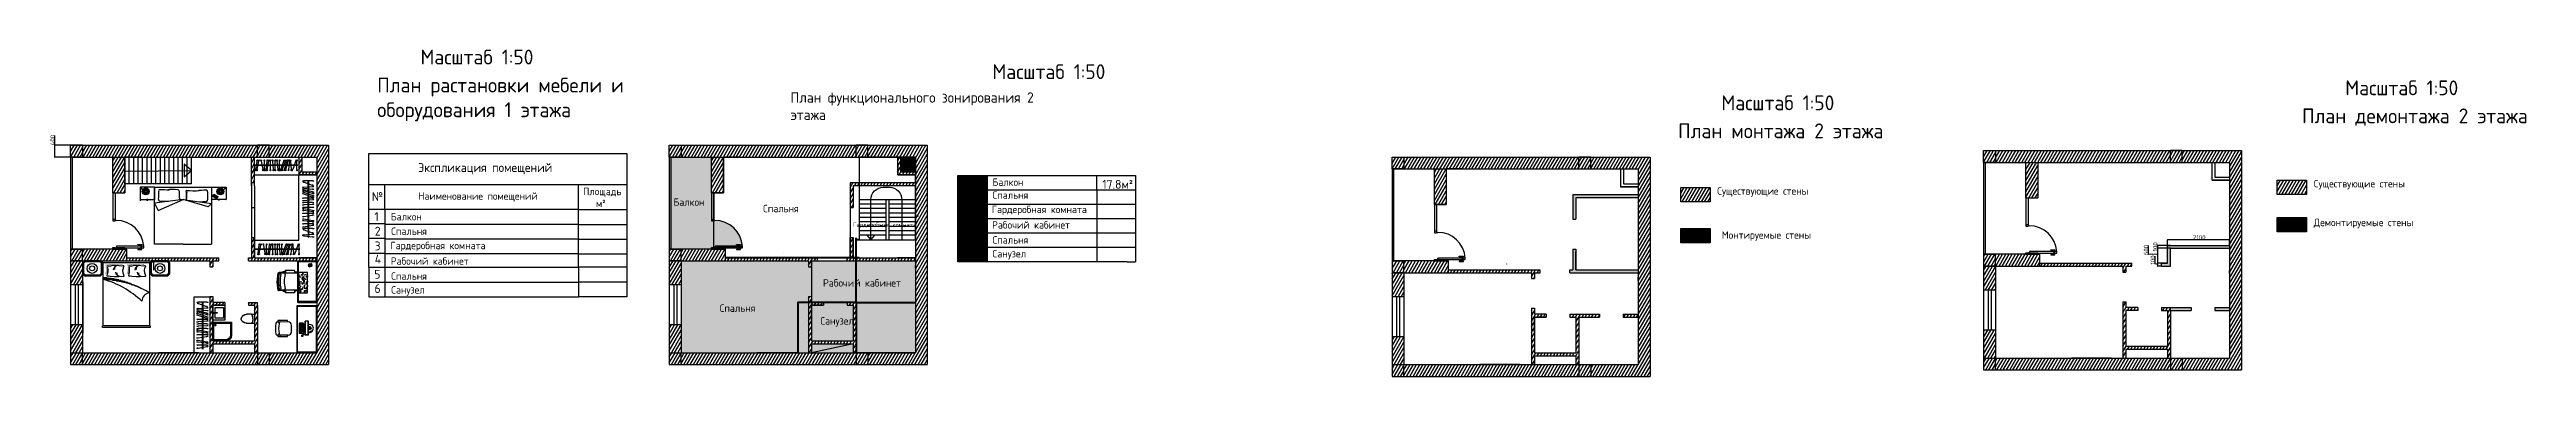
# Model space of a CAD drawing. Header units: millimetres. Extents: x -36495272392165 to 352544598049420, y -228287860276617 to 83349.
# Drawn here: x 22125 to 105673, y 5478 to 16505 of the extents above; entities that cross this region are included whole.
import ezdxf

# ---------------------------------------------------------------- set-up
doc = ezdxf.new("R2010")
doc.units = ezdxf.units.MM
doc.header["$MEASUREMENT"] = 0
doc.layers.add('freecads.com', color=7, linetype='Continuous')
doc.styles.add('Arial', font='GOST Common.ttf')
doc.styles.get("Standard").update_dxf_attribs({"font": 'GOST Common.ttf'})
doc.styles.add('{18b73a54-fa43-428c-adcb-c1c7bbdf2c84}', font='Simplex.shx')
doc.dimstyles.new('new dm style', dxfattribs={"dimtxt": 150, "dimasz": 20, "dimexe": 0.18, "dimexo": 0.0625, "dimgap": 5, "dimtad": 1, "dimdec": 0, "dimrnd": 1, "dimzin": 0, "dimdsep": 46, "dimtxsty": 'Arial', "dimblk": 'OBLIQUE', "dimcen": 0.09, "dimadec": 0, "dimazin": 0, "dimtfac": 1, "dimtdec": 0, "dimtofl": 0, "dimtmove": 0, "dimatfit": 3, "dimfxl": 1, "dimtolj": 1, "dimtzin": 0, "dimarcsym": 0})
pattern_1 = [(360, (-205090.026, -133263.21), (8.8599605, 17.719921), [0, -17.719921])]
pattern_2 = [(60, (-7407.33, 64109.8), (-81.18988, 46.875), [])]

msp = doc.modelspace()

# ---------------------------------------------------------------- texts
at = {"color": 7}
for s, height, p in [('Экспликация помещений', 300, (34559.1, 12375.1)), ('Площадь', 250, (40121.8, 11591.8)), ('Спальня', 250, (53933, 11471.6)), ('Балкон', 250, (53932.6, 11907.5)), ('Существующие стены', 250, (78377.5, 11610)), ('Существующие стены', 250, (98499.4, 11855)), ('Балкон', 250, (33637.4, 10741)), ('Наименование помещений', 250, (34559.1, 11438.7)), ('м²', 250, (40556, 11190.7)), ('Гардеробная комната', 250, (53906.1, 10988.8)), ('Спальня', 250, (33650.2, 10252.2)), ('Рабочий кабинет', 250, (53918.2, 10465.6)), ('Спальня', 250, (53933, 9959.6)), (' Монтируемые стены', 250, (78377.5, 10124.9)), ('Демонтируемые стены', 250, (98499.4, 10546.1)), ('Гардеробная комната', 250, (33623.3, 9769.5)), ('Рабочий кабинет', 250, (33635.4, 9246.3)), ('Санузел', 250, (53933, 9492.7)), ('Спальня', 250, (33650.2, 8740.3)), ('Санузел', 250, (33650.2, 8273.3))]:
    msp.add_text(s, height=height, dxfattribs=at).set_placement(p)
at = {"width": 3}
msp.add_text('12 00', height=10.64, rotation=330.643516, dxfattribs=at).set_placement((27639.3, 11553.1))
at = {"color": 18, "true_color": 0x000000}
for s, height, p in [('Балкон', 250, (43170.4, 11233.6)), ('Гардеробная комната', 143.24, (49224.8, 10524.9)), ('Санузел', 250, (48124.5, 7228.2))]:
    msp.add_text(s, height=height, dxfattribs=at).set_placement(p)
at = {"color": 18}
for s, p in [('Спальня', (46192.5, 11017.3)), ('Рабочий кабинет', (48214.2, 8508.6)), ('Спальня', (44728.9, 7657.5))]:
    msp.add_text(s, height=250, dxfattribs=at).set_placement(p)
at = {"color": 7, "attachment_point": 1, "style": '{18b73a54-fa43-428c-adcb-c1c7bbdf2c84}'}
for s, width, insert, char_height in [('{\\fGOST Common|b0|i0|c204|p34;Масштаб 1\\fGOST Common|b0|i0|c0|p34;:50}', 4515.405, (34635.2, 16501.8), 500), ('{\\fGOST Common|b0|i0|c204|p34;Масштаб 1\\fGOST Common|b0|i0|c0|p34;:50}', 4515.405, (53927.1, 16007.8), 500), ('{\\fGOST Common|b0|i0|c204|p34;План растановки мебели и оборудования \\fGOST Common|b0|i0|c0|p34;1\\fGOST Common|b0|i0|c204|p34; этажа}', 8308.347, (33177.5, 15556.4), 500), ('{\\fGOST Common|b0|i0|c204|p34;План функционального зонирования 2 этажа}', 8308.347, (47118.2, 15062.4), 350), ('{\\fGOST Common|b0|i0|c204|p34;Масштаб 1\\fGOST Common|b0|i0|c0|p34;:50}', 4515.405, (99561, 15463.1), 500), ('{\\fGOST Common|b0|i0|c204|p34;Масштаб 1\\fGOST Common|b0|i0|c0|p34;:50}', 4515.405, (78516.2, 14957.8), 500), ('{\\fGOST Common|b0|i0|c204|p34;План демонтажа \\fGOST Common|b0|i0|c0|p34;2\\fGOST Common|b0|i0|c204|p34; этажа}', 8308.347, (98103.3, 14517.7), 500), ('{\\fGOST Common|b0|i0|c204|p34;План монтажа \\fGOST Common|b0|i0|c0|p34;2\\fGOST Common|b0|i0|c204|p34; этажа}', 8308.347, (77058.5, 14012.4), 500), ('{\\fGOST Common|b0|i0|c204|p34;№}', 300, (32992.7, 11696.7), 300), ('{\\fGOST Common|b0|i0|c0|p34;17.8\\fGOST Common|b0|i0|c204|p34;м\\fGOST Common|b0|i0|c0|p34;²}', 300, (57637.6, 12109.2), 300), ('{\\fGOST Common|b0|i0|c0|p34;1}', 300, (33085.1, 11019.7), 300), ('{\\fGOST Common|b0|i0|c0|p34;3}', 300, (33089.4, 10030.8), 300), ('{\\fGOST Common|b0|i0|c0|p34;2}', 300, (33095.2, 10528.1), 300), ('{\\fGOST Common|b0|i0|c0|p34;4}', 300, (33095.2, 9588.8), 300), ('{\\fGOST Common|b0|i0|c0|p34;5}', 300, (33079.4, 9074), 300), ('{\\fGOST Common|b0|i0|c0|p34;6}', 300, (33085.8, 8592.2), 300)]:
    msp.add_mtext_dynamic_manual_height_columns(s, width=width, gutter_width=11072.2, heights=[0], dxfattribs=dict(at, insert=insert, char_height=char_height))

# ---------------------------------------------------------------- blocks, each defined once
blk = doc.blocks.new('A$C6AC06645')
for p, q in [((0, 0.63), (0, 0)), ((0.05, 0.6), (0.05, 0.05)), ((0.05, 0.05), (0.85, 0.05)), ((0.9, 0.9), (0.27, 0.9)), ((0.85, 0.85), (0.3, 0.85)), ((0.85, 0.05), (0.85, 0.85)), ((0.9, 0), (0.9, 0.9)), ((0, 0), (0.9, 0))]:
    blk.add_line(p, q)
blk.add_circle((0.77, 0.12), 0.0314)
for centre, radius in [((0.27, 0.63), 0.27), ((0.3, 0.6), 0.25)]:
    blk.add_arc(centre, radius, 90, 180)
blk = doc.blocks.new('_Oblique')
at = {"color": 0, "linetype": 'ByBlock', "lineweight": -2}
blk.add_line((-0.5, -0.5), (0.5, 0.5), dxfattribs=at)
blk = doc.blocks.new('*D31')
at = {"color": 0, "lineweight": -2, "transparency": 16777216}
for p, q in [((22303, 13276), (22303, 13606)), ((23237, 13276), (22303, 13276)), ((22303, 12876), (22303, 13276)), ((23237, 12876), (22303, 12876))]:
    blk.add_line(p, q, dxfattribs=at)
at = {"layer": 'Defpoints', "color": 0, "transparency": 16777216}
for p in [(22303, 13276), (23237, 13276), (23237, 12876)]:
    blk.add_point(p, dxfattribs=at)
at = {"color": 0, "lineweight": -2, "transparency": 16777216, "xscale": 20, "yscale": 20, "zscale": 20}
for p, rotation in [((22303, 13276), 90), ((22303, 12876), 270)]:
    blk.add_blockref('_Oblique', p, dxfattribs=dict(at, rotation=rotation))
at = {"color": 0, "transparency": 16777216, "insert": (22223, 13451), "char_height": 150, "attachment_point": 5, "rotation": 90, "style": 'Arial'}
blk.add_mtext('\\A1;400', dxfattribs=at)
blk = doc.blocks.new('*D42')
at = {"color": 0, "lineweight": -2, "transparency": 16777216}
for p, q in [((93562, 9900), (93562, 10088)), ((95662, 10088), (93562, 10088)), ((95662, 9900), (95662, 10088))]:
    blk.add_line(p, q, dxfattribs=at)
at = {"layer": 'Defpoints', "color": 0, "transparency": 16777216}
for p in [(93562, 10088), (93562, 9900), (95662, 9900)]:
    blk.add_point(p, dxfattribs=at)
at = {"color": 0, "lineweight": -2, "transparency": 16777216, "xscale": 20, "yscale": 20, "zscale": 20, "rotation": 180}
blk.add_blockref('_Oblique', (93562, 10088), dxfattribs=at)
at = {"color": 0, "lineweight": -2, "transparency": 16777216, "xscale": 20, "yscale": 20, "zscale": 20}
blk.add_blockref('_Oblique', (95662, 10088), dxfattribs=at)
at = {"color": 0, "transparency": 16777216, "insert": (94638, 10168), "char_height": 150, "attachment_point": 5, "style": 'Arial'}
blk.add_mtext('\\A1;2100', dxfattribs=at)
blk = doc.blocks.new('*D43')
at = {"color": 0, "lineweight": -2, "transparency": 16777216}
for p, q in [((93662, 9900), (93232, 9900)), ((93232, 9800), (93232, 9900)), ((93662, 9800), (93232, 9800))]:
    blk.add_line(p, q, dxfattribs=at)
at = {"layer": 'Defpoints', "color": 0, "transparency": 16777216}
for p in [(93232, 9900), (93662, 9900), (93662, 9800)]:
    blk.add_point(p, dxfattribs=at)
at = {"color": 0, "lineweight": -2, "transparency": 16777216, "xscale": 20, "yscale": 20, "zscale": 20}
for p, rotation in [((93232, 9900), 90), ((93232, 9800), 270)]:
    blk.add_blockref('_Oblique', p, dxfattribs=dict(at, rotation=rotation))
at = {"color": 0, "transparency": 16777216, "insert": (93152, 9850), "char_height": 150, "attachment_point": 5, "rotation": 90, "style": 'Arial'}
blk.add_mtext('\\A1;100', dxfattribs=at)
blk = doc.blocks.new('*D44')
at = {"color": 0, "lineweight": -2, "transparency": 16777216}
for p, q in [((92920, 9595), (92920, 9890)), ((93232, 9600), (92920, 9595)), ((93662, 9900), (93232, 9900)), ((93232, 9900), (93232, 9300)), ((93562, 9300), (93232, 9300))]:
    blk.add_line(p, q, dxfattribs=at)
at = {"layer": 'Defpoints', "color": 0, "transparency": 16777216}
for p in [(93232, 9300), (93562, 9300), (93662, 9900)]:
    blk.add_point(p, dxfattribs=at)
at = {"color": 0, "lineweight": -2, "transparency": 16777216, "xscale": 20, "yscale": 20, "zscale": 20}
for p, rotation in [((93232, 9900), 90), ((93232, 9300), 270)]:
    blk.add_blockref('_Oblique', p, dxfattribs=dict(at, rotation=rotation))
at = {"color": 0, "transparency": 16777216, "insert": (92840, 9742), "char_height": 150, "attachment_point": 5, "rotation": 90, "style": 'Arial'}
blk.add_mtext('\\A1;600', dxfattribs=at)
blk = doc.blocks.new('*D45')
at = {"color": 0, "lineweight": -2, "transparency": 16777216}
for p, q in [((93149, 9275), (93149, 9540)), ((93232, 9250), (93149, 9275)), ((93562, 9300), (93232, 9300)), ((93232, 9300), (93232, 9200)), ((93361, 9200), (93232, 9200))]:
    blk.add_line(p, q, dxfattribs=at)
at = {"layer": 'Defpoints', "color": 0, "transparency": 16777216}
for p in [(93232, 9200), (93361, 9200), (93562, 9300)]:
    blk.add_point(p, dxfattribs=at)
at = {"color": 0, "lineweight": -2, "transparency": 16777216, "xscale": 20, "yscale": 20, "zscale": 20}
for p, rotation in [((93232, 9300), 90), ((93232, 9200), 270)]:
    blk.add_blockref('_Oblique', p, dxfattribs=dict(at, rotation=rotation))
at = {"color": 0, "transparency": 16777216, "insert": (93069, 9407), "char_height": 150, "attachment_point": 5, "rotation": 90, "style": 'Arial'}
blk.add_mtext('\\A1;100', dxfattribs=at)

# ---------------------------------------------------------------- dimensions: what is measured, and where the dimension line sits
at = {"color": 7}
for base, p1, p2, picture, middle in [((22303.1, 13276.2), (23237.1, 12876.2), (23237.1, 13276.2), '*D31', (22303.1, 13451.2)), ((93231.8, 9899.9), (93662.2, 9799.9), (93662.2, 9899.9), '*D43', (93231.8, 9849.9))]:
    dim = msp.add_linear_dim(base=base, p1=p1, p2=p2, angle=90, dimstyle='new dm style', dxfattribs=at)
    dim.commit()
    dim.dimension.update_dxf_attribs({"geometry": picture, "text_midpoint": middle, "dimtype": 160})
dim = msp.add_linear_dim(base=(93562.2, 10087.6), p1=(95662.2, 9899.9), p2=(93562.2, 9899.9), dimstyle='new dm style', dxfattribs=at)
dim.commit()
dim.dimension.update_dxf_attribs({"geometry": '*D42', "text_midpoint": (94637.7, 10087.6), "dimtype": 160})
dim = msp.add_linear_dim(base=(93231.8, 9299.9), p1=(93662.2, 9899.9), p2=(93562.2, 9299.9), angle=90, dimstyle='new dm style', override={"dimtmove": 1}, dxfattribs=at)
dim.commit()
dim.dimension.update_dxf_attribs({"geometry": '*D44', "text_midpoint": (92919.8, 9599.9), "dimtype": 160})
dim = msp.add_linear_dim(base=(93231.8, 9199.9), p1=(93562.2, 9299.9), p2=(93361.2, 9199.9), angle=90, dimstyle='new dm style', override={"dimtmove": 1}, dxfattribs=at)
dim.commit()
dim.dimension.update_dxf_attribs({"geometry": '*D45', "text_midpoint": (93069.1, 9279.7)})

# ---------------------------------------------------------------- hatches: boundary and pattern name
at = {"transparency": 33554687}
h = msp.add_hatch(dxfattribs=at)
h.set_pattern_fill('ANSI31', scale=750, angle=15)
h.set_pattern_definition([(60, (-76405.37, 9736.345), (-81.18988, 46.875), [])])
h.paths.add_polyline_path([(23237.1, 12876.2), (23237.1, 13276.2), (22837.1, 13276.2), (22837.1, 12876.2)])
h.paths.add_polyline_path([(22837.1, 9776.2), (22837.1, 9378.2), (23237.1, 9378.2), (23237.1, 9776.2)])
h.paths.add_polyline_path([(22837.1, 5878.2), (23237.1, 5878.2), (23237.1, 6278.2), (22837.1, 6278.2)])
h.paths.add_polyline_path([(29537.1, 5878.2), (29537.1, 6278.2), (29137.1, 6278.2), (29137.1, 5878.2)])
h = msp.add_hatch(dxfattribs=at)
h.set_pattern_fill('ANSI31', scale=750, angle=15)
h.set_pattern_definition([(60, (-15690.74, 64109.8), (-81.18988, 46.875), [])])
h.paths.add_polyline_path([(31537.1, 9129.2), (31537.1, 13276.2), (29538.1, 13276.2), (29538.1, 12876.2), (30505.5, 12876.2), (31137.1, 12876.2), (31137.1, 9129.2), (31137.1, 8129.2), (31137.1, 6278.2), (29537.1, 6278.2), (29537.1, 5878.2), (31537.1, 5878.2), (31537.1, 8129.2)])
h.paths.add_polyline_path([(28937.1, 9478.2), (28836.1, 9478.2), (28836.1, 9378.2), (29137.1, 9378.2), (31137.1, 9378.2), (31137.1, 9478.2), (30537.1, 9478.2), (29037.1, 9478.2), (29037.1, 10168.6), (28937.1, 10168.6)])
h.paths.add_polyline_path([(27836.1, 9478.2), (24737.1, 9478.2), (24737.1, 9378.2), (27537.1, 9378.2), (27537.1, 9178.2), (27637.1, 9178.2), (27637.1, 9376.2), (27637.1, 9378.2), (27836.1, 9378.2)])
h.paths.add_polyline_path([(23237.1, 9378.2), (24737.1, 9378.2), (24737.1, 9776.2), (24265.1, 9776.2), (23237.1, 9776.2)])
h.paths.add_polyline_path([(23237.1, 9376.2), (22837.1, 9376.2), (22837.1, 8564.2), (23237.1, 8564.2)])
h.paths.add_polyline_path([(22837.1, 7218.2), (22837.1, 6278.2), (23237.1, 6278.2), (23237.1, 7218.2)])
h.paths.add_polyline_path([(29137.1, 6278.2), (23237.1, 6278.2), (23237.1, 5878.2), (29137.1, 5878.2)])
h.paths.add_polyline_path([(24265.1, 11677.2), (24665.1, 11677.2), (24665.1, 12876.2), (24265.1, 12876.2)])
h.paths.add_polyline_path([(29137.1, 7878.2), (29137.1, 7978.2), (28837.1, 7978.2), (28837.1, 7878.2), (29037.1, 7878.2), (29037.1, 6678.2), (27637.1, 6678.2), (27637.1, 7878.2), (28037.1, 7878.2), (28037.1, 7978.2), (27637.1, 7978.2), (27637.1, 8178.2), (27537.1, 8178.2), (27537.1, 6278.2), (27637.1, 6278.2), (27637.1, 6578.2), (29037.1, 6578.2), (29037.1, 6278.2), (29137.1, 6278.2)])
h = msp.add_hatch()
h.set_pattern_fill('ANSI31', color=256, scale=750, angle=15)
h.set_pattern_definition([(60, (20972.59, 9480.84), (-81.1899, 46.875), [])])
h.paths.add_polyline_path([(29138.1, 13276.2), (23237.1, 13276.2), (23237.1, 12876.2), (24265.1, 12876.2), (24665.1, 12876.2), (27537.1, 12876.2), (27637.1, 12877.5), (27637.1, 12876.2), (28892.6, 12876.2), (29138.1, 12876.2)])
h = msp.add_hatch(dxfattribs=at)
h.set_pattern_fill('ANSI31', scale=750, angle=15)
h.set_pattern_definition(pattern_2)
h.paths.add_polyline_path([(28937.1, 12005.8), (29037.1, 12005.8), (29037.1, 12876.2), (28937.1, 12876.2)])
h = msp.add_hatch(dxfattribs=at)
h.set_pattern_fill('ANSI31', scale=750, angle=15)
h.set_pattern_definition([(60, (-63955.17, 9741.56), (-81.18988, 46.875), [])])
h.paths.add_polyline_path([(29538.1, 12876.2), (29538.1, 13276.2), (29138.1, 13276.2), (29138.1, 12876.2)])
h = msp.add_hatch(dxfattribs=at)
h.set_pattern_fill('ANSI31', scale=750, angle=15)
h.set_pattern_definition(pattern_2)
h.paths.add_polyline_path([(30537.1, 12279.2), (31137.1, 12279.2), (31137.1, 12379.2), (30637.1, 12379.2), (30637.1, 12876.2), (30537.1, 12876.2)])
h = msp.add_hatch(dxfattribs=at)
h.set_pattern_fill('ANSI31', scale=750, angle=15)
h.set_pattern_definition([(60, (-56212.85, 9736.345), (-81.18988, 46.875), [])])
h.paths.add_polyline_path([(43429.6, 12876.2), (43429.6, 13276.2), (43029.6, 13276.2), (43029.6, 12876.2)])
h.paths.add_polyline_path([(43029.6, 9776.2), (43029.6, 9378.2), (43429.6, 9378.2), (43429.6, 9776.2)])
h.paths.add_polyline_path([(43029.6, 5878.2), (43429.6, 5878.2), (43429.6, 6278.2), (43029.6, 6278.2)])
h.paths.add_polyline_path([(49729.6, 5878.2), (49729.6, 6278.2), (49329.6, 6278.2), (49329.6, 5878.2)])
h = msp.add_hatch(dxfattribs=at)
h.set_pattern_fill('ANSI31', scale=750, angle=15)
h.set_pattern_definition(pattern_2)
h.paths.add_polyline_path([(51729.6, 13276.2), (49730.6, 13276.2), (49730.6, 12876.2), (50698, 12876.2), (51329.6, 12876.2), (51329.6, 9129.2), (51329.6, 8129.2), (51329.6, 6278.2), (49729.6, 6278.2), (49729.6, 5878.2), (51729.6, 5878.2), (51729.6, 8129.2), (51729.6, 9129.2)])
h.paths.add_polyline_path([(49229.6, 11905.8), (51329.6, 11905.8), (51329.6, 12005.8), (49129.6, 12005.8), (49129.6, 11180.6), (49229.6, 11180.6)])
h.paths.add_polyline_path([(44857.6, 12876.2), (44457.6, 12876.2), (44457.6, 11677.2), (44857.6, 11677.2)])
h.paths.add_polyline_path([(43429.6, 9376.2), (43029.6, 9376.2), (43029.6, 8564.2), (43429.6, 8564.2)])
h.paths.add_polyline_path([(44929.6, 9776.2), (44457.6, 9776.2), (43429.6, 9776.2), (43429.6, 9378.2), (44929.6, 9378.2)])
h.paths.add_polyline_path([(48028.6, 9478.2), (44929.6, 9478.2), (44929.6, 9378.2), (47729.6, 9378.2), (47729.6, 9178.2), (47829.6, 9178.2), (47829.6, 9376.2), (47829.6, 9378.2), (48028.6, 9378.2)])
h.paths.add_polyline_path([(49329.6, 6278.2), (43429.6, 6278.2), (43429.6, 5878.2), (49329.6, 5878.2)])
h.paths.add_polyline_path([(43429.6, 7218.2), (43029.6, 7218.2), (43029.6, 6278.2), (43429.6, 6278.2)])
h.paths.add_polyline_path([(49229.6, 10168.6), (49129.6, 10168.6), (49129.6, 9478.2), (49028.6, 9478.2), (49028.6, 9378.2), (49329.6, 9378.2), (51329.6, 9378.2), (51329.6, 9478.2), (50729.6, 9478.2), (49229.6, 9478.2)])
h.paths.add_polyline_path([(49329.6, 6278.2), (49329.6, 7978.2), (49029.6, 7978.2), (49029.6, 7878.2), (49229.6, 7878.2), (49229.6, 6678.2), (47829.6, 6678.2), (47829.6, 7878.2), (48229.6, 7878.2), (48229.6, 7978.2), (47829.6, 7978.2), (47829.6, 8178.2), (47729.6, 8178.2), (47729.6, 6278.2), (47829.6, 6278.2), (47829.6, 6578.2), (49229.6, 6578.2), (49229.6, 6278.2)])
h = msp.add_hatch(color=141, dxfattribs=at)
h.dxf.hatch_style = 1
h.paths.add_polyline_path([(44457.6, 10776.2), (44532.6, 10776.2), (44532.6, 11677.2), (44457.6, 11677.2)])
h.paths.add_polyline_path([(43029.6, 9776.2), (43079.6, 9776.2), (43079.6, 12876.2), (43029.6, 12876.2)])
h = msp.add_hatch(color=9, dxfattribs=at)
h.dxf.hatch_style = 1
h.paths.add_polyline_path([(44457.6, 12876.2), (43079.6, 12876.2), (43079.6, 9776.2), (43429.6, 9776.2), (44457.6, 9776.2), (44457.6, 9826.1), (44516.5, 9826.1), (44516.5, 9812.8), (44566.9, 9812.8, -0.0418865), (44566.8, 9813.9, -0.4641531), (44574.6, 9820.5), (44574.6, 9852), (44574.6, 9868.7), (45385, 9868.7), (45385, 9874.2), (45404.4, 9874.2), (45404.4, 9914.2), (45292.9, 9914.2), (45292.9, 9930.9), (45434.4, 9930.9), (45434.4, 9914.2), (45421.1, 9914.2), (45421.1, 9874.2), (45385, 9874.2), (45385, 9868.7), (45496.5, 9868.7, 0.3984682), (44568.6, 10738.6), (44516.5, 10738.6), (44516.5, 10725.2), (44457.6, 10725.2), (44457.6, 10776.2), (44457.6, 11677.2)])
h = msp.add_hatch()
h.set_pattern_fill('ANSI31', color=256, scale=750, angle=15)
h.set_pattern_definition([(60, (41165.11, 9480.84), (-81.1899, 46.875), [])])
h.paths.add_polyline_path([(49330.6, 13276.2), (43429.6, 13276.2), (43429.6, 12876.2), (44457.6, 12876.2), (44857.6, 12876.2), (47729.6, 12876.2), (47829.6, 12877.5), (47829.6, 12876.2), (49085.1, 12876.2), (49330.6, 12876.2)])
h = msp.add_hatch(dxfattribs=at)
h.set_pattern_fill('ANSI31', scale=750, angle=15)
h.set_pattern_definition([(60, (-43762.645, 9741.56), (-81.18988, 46.875), [])])
h.paths.add_polyline_path([(49730.6, 12876.2), (49730.6, 13276.2), (49330.6, 13276.2), (49330.6, 12876.2)])
h = msp.add_hatch(dxfattribs=at)
h.set_pattern_fill('ANSI31', scale=750, angle=15)
h.set_pattern_definition(pattern_2)
h.paths.add_polyline_path([(50829.6, 12876.2), (50729.6, 12876.2), (50729.6, 12279.2), (51329.6, 12279.2), (51329.6, 12379.2), (50829.6, 12379.2)])
at = {"true_color": 0x000000, "transparency": 33554687}
h = msp.add_hatch(color=18, dxfattribs=at)
h.dxf.hatch_style = 1
h.paths.add_polyline_path([(50829.6, 12379.2), (51329.6, 12379.2), (51329.6, 12876.2)])
at = {"transparency": 33554687}
h = msp.add_hatch(color=7, dxfattribs=at)
h.dxf.hatch_style = 1
h.paths.add_polyline_path([(51329.6, 12876.2), (50829.6, 12876.2), (50829.6, 12379.2)])
h = msp.add_hatch(dxfattribs=at)
h.set_pattern_fill('ANSI31', scale=750, angle=15)
h.set_pattern_definition([(60, (16973.36, 63709.8), (-81.18988, 46.875), [])])
h.paths.add_polyline_path([(75710.3, 8729.2), (75710.3, 7729.2), (75710.3, 5878.2), (74110.3, 5878.2), (74110.3, 5478.2), (76110.3, 5478.2), (76110.3, 7729.2), (76110.3, 8729.2), (76110.3, 12876.2), (74111.3, 12876.2), (74111.3, 12476.2), (75078.7, 12476.2), (75710.3, 12476.2)])
h.paths.add_polyline_path([(69238.3, 11277.2), (69238.3, 12476.2), (68838.3, 12476.2), (68838.3, 11277.2)])
h.paths.add_polyline_path([(67810.3, 8976.2), (67410.3, 8976.2), (67410.3, 8164.2), (67810.3, 8164.2)])
h.paths.add_polyline_path([(67810.3, 8978.2), (69310.3, 8978.2), (69310.3, 9376.2), (68838.3, 9376.2), (67810.3, 9376.2)])
h.paths.add_polyline_path([(69310.3, 8978.2), (72110.3, 8978.2), (72110.3, 8778.2), (72210.3, 8778.2), (72210.3, 8976.2), (72210.3, 8978.2), (72409.3, 8978.2), (72409.3, 9078.2), (69310.3, 9078.2)])
h.paths.add_polyline_path([(72110.3, 7778.2), (72110.3, 5878.2), (72210.3, 5878.2), (72210.3, 6178.2), (73610.3, 6178.2), (73610.3, 5878.2), (73710.3, 5878.2), (73710.3, 7478.2), (74410.3, 7478.2), (74410.3, 7578.2), (73410.3, 7578.2), (73410.3, 7478.2), (73610.3, 7478.2), (73610.3, 6278.2), (72210.3, 6278.2), (72210.3, 7478.2), (72610.3, 7478.2), (72610.3, 7578.2), (72210.3, 7578.2), (72210.3, 7778.2)])
h.paths.add_polyline_path([(75209.3, 7478.2), (75710.3, 7478.2), (75710.3, 7578.2), (75209.3, 7578.2)], flags=17)
h.paths.add_polyline_path([(73710.3, 5878.2), (67810.3, 5878.2), (67810.3, 5478.2), (73710.3, 5478.2)])
h.paths.add_polyline_path([(67410.3, 5878.2), (67810.3, 5878.2), (67810.3, 6818.2), (67410.3, 6818.2)])
h = msp.add_hatch(dxfattribs=at)
h.set_pattern_fill('ANSI31', scale=750, angle=15)
h.set_pattern_definition([(60, (-31832.16, 9336.345), (-81.18988, 46.875), [])])
h.paths.add_polyline_path([(67810.3, 12476.2), (67810.3, 12876.2), (67410.3, 12876.2), (67410.3, 12476.2)])
h.paths.add_polyline_path([(67410.3, 9376.2), (67410.3, 8978.2), (67810.3, 8978.2), (67810.3, 9376.2)])
h.paths.add_polyline_path([(67410.3, 5478.2), (67810.3, 5478.2), (67810.3, 5878.2), (67410.3, 5878.2)])
h.paths.add_polyline_path([(74110.3, 5478.2), (74110.3, 5878.2), (73710.3, 5878.2), (73710.3, 5478.2)])
h = msp.add_hatch()
h.set_pattern_fill('ANSI31', color=256, scale=750, angle=15)
h.set_pattern_definition([(60, (65545.8, 9080.84), (-81.1899, 46.875), [])])
h.paths.add_polyline_path([(73711.3, 12876.2), (67810.3, 12876.2), (67810.3, 12476.2), (68838.3, 12476.2), (69238.3, 12476.2), (72110.3, 12476.2), (72210.3, 12477.5), (72210.3, 12476.2), (73465.8, 12476.2), (73711.3, 12476.2)])
h = msp.add_hatch(dxfattribs=at)
h.set_pattern_fill('ANSI31', scale=750, angle=15)
h.set_pattern_definition([(60, (-19381.96, 9341.56), (-81.18988, 46.875), [])])
h.paths.add_polyline_path([(74111.3, 12476.2), (74111.3, 12876.2), (73711.3, 12876.2), (73711.3, 12476.2)])
h = msp.add_hatch(dxfattribs=at)
h.set_pattern_fill('ANSI31', scale=750, angle=15)
h.set_pattern_definition([(60, (-11880.3, 9558.08), (-81.18988, 46.875), [])])
h.paths.add_polyline_path([(87762.2, 12697.9), (87762.2, 13097.9), (87362.2, 13097.9), (87362.2, 12697.9)])
h.paths.add_polyline_path([(87362.2, 9597.9), (87362.2, 9199.9), (87762.2, 9199.9), (87762.2, 9597.9)])
h.paths.add_polyline_path([(87362.2, 5699.9), (87762.2, 5699.9), (87762.2, 6099.9), (87362.2, 6099.9)])
h.paths.add_polyline_path([(94062.2, 5699.9), (94062.2, 6099.9), (93662.2, 6099.9), (93662.2, 5699.9)])
h = msp.add_hatch(dxfattribs=at)
h.set_pattern_fill('ANSI31', scale=750, angle=15)
h.set_pattern_definition([(60, (2455.36, 64109.8), (-81.18988, 46.875), [])])
h.paths.add_polyline_path([(95030.5, 12697.9), (95662.2, 12697.9), (95662.2, 8950.9), (95662.2, 7950.9), (95662.2, 6099.9), (94062.2, 6099.9), (94062.2, 5699.9), (96062.2, 5699.9), (96062.2, 7950.9), (96062.2, 8950.9), (96062.2, 13097.9), (94063.2, 13097.9), (94063.2, 12697.9)])
h.paths.add_polyline_path([(87762.2, 6099.9), (87762.2, 5699.9), (93662.2, 5699.9), (93662.2, 6099.9)])
h.paths.add_polyline_path([(87762.2, 7039.9), (87362.2, 7039.9), (87362.2, 6099.9), (87762.2, 6099.9)])
h.paths.add_polyline_path([(87762.2, 9197.9), (87362.2, 9197.9), (87362.2, 8385.9), (87762.2, 8385.9)])
h.paths.add_polyline_path([(87762.2, 9597.9), (87762.2, 9199.9), (89262.2, 9199.9), (89262.2, 9597.9), (88790.2, 9597.9)])
h.paths.add_polyline_path([(88790.2, 11498.9), (89190.2, 11498.9), (89190.2, 12697.9), (88790.2, 12697.9)])
h.paths.add_polyline_path([(89262.2, 9299.9), (89262.2, 9199.9), (92062.2, 9199.9), (92062.2, 9197.9), (92062.2, 8999.9), (92162.2, 8999.9), (92162.2, 9197.9), (92162.2, 9199.9), (92361.2, 9199.9), (92361.2, 9299.9)])
h.paths.add_polyline_path([(92062.2, 6099.9), (92162.2, 6099.9), (92162.2, 6399.9), (93562.2, 6399.9), (93562.2, 6099.9), (93662.2, 6099.9), (93662.2, 7699.9), (93662.2, 7799.9), (93362.2, 7799.9), (93362.2, 7699.9), (93562.2, 7699.9), (93562.2, 6499.9), (92162.2, 6499.9), (92162.2, 7699.9), (92562.2, 7699.9), (92562.2, 7799.9), (92162.2, 7799.9), (92162.2, 7999.9), (92062.2, 7999.9)])
h = msp.add_hatch()
h.set_pattern_fill('ANSI31', color=256, scale=750, angle=15)
h.set_pattern_definition([(60, (85497.66, 9302.57), (-81.1899, 46.875), [])])
h.paths.add_polyline_path([(93663.2, 13097.9), (87762.2, 13097.9), (87762.2, 12697.9), (88790.2, 12697.9), (89190.2, 12697.9), (92062.2, 12697.9), (92162.2, 12699.3), (92162.2, 12697.9), (93417.7, 12697.9), (93663.2, 12697.9)])
h = msp.add_hatch(dxfattribs=at)
h.set_pattern_fill('ANSI31', scale=750, angle=15)
h.set_pattern_definition([(60, (569.91, 9563.29), (-81.18988, 46.875), [])])
h.paths.add_polyline_path([(94063.2, 12697.9), (94063.2, 13097.9), (93663.2, 13097.9), (93663.2, 12697.9)])
h = msp.add_hatch(color=9, dxfattribs=at)
h.dxf.hatch_style = 1
h.paths.add_polyline_path([(53753.8, 12255.9), (52764.2, 12255.9), (52764.2, 11771.5), (53753.8, 11771.5)])
at = {"true_color": 0xafd9aa, "transparency": 33554687}
h = msp.add_hatch(color=9, dxfattribs=at)
h.dxf.hatch_style = 1
h.paths.add_polyline_path([(53753.8, 11287.1), (53753.8, 11771.5), (52764.2, 11771.5), (52764.2, 11287.1)])
at = {"transparency": 33554687}
h = msp.add_hatch(dxfattribs=at)
h.set_pattern_fill('ANSI31', scale=750, angle=15)
h.set_pattern_definition([(60, (6026.87, 8855.52), (-81.18988, 46.875), [])])
h.paths.add_polyline_path([(77144.9, 11855.9), (77144.9, 11371.5), (78134.5, 11371.5), (78134.5, 11855.9)])
h = msp.add_hatch(dxfattribs=at)
h.set_pattern_fill('ANSI31', scale=750, angle=15)
h.set_pattern_definition([(60, (26148.85, 9100.54), (-81.18988, 46.875), [])])
h.paths.add_polyline_path([(97266.8, 12100.9), (97266.8, 11616.5), (98256.4, 11616.5), (98256.4, 12100.9)])
at = {"true_color": 0xedee99, "transparency": 33554687}
h = msp.add_hatch(color=61, dxfattribs=at)
h.dxf.hatch_style = 1
h.paths.add_polyline_path([(53753.8, 11287.1), (52764.2, 11287.1), (52764.2, 10802.8), (53753.8, 10802.8)])
at = {"transparency": 33554687}
h = msp.add_hatch(color=5, dxfattribs=at)
h.dxf.hatch_style = 1
h.paths.add_polyline_path([(73610.3, 11505.8), (75710.3, 11505.8), (75710.3, 11605.8), (73510.3, 11605.8), (73510.3, 10780.6), (73610.3, 10780.6)])
h.paths.add_polyline_path([(73510.3, 9078.2), (73409.3, 9078.2), (73409.3, 8978.2), (73710.3, 8978.2), (75710.3, 8978.2), (75710.3, 9078.2), (75110.3, 9078.2), (73610.3, 9078.2), (73610.3, 9768.6), (73510.3, 9768.6)])
at = {"true_color": 0x000000, "transparency": 33554687}
h = msp.add_hatch(color=18, dxfattribs=at)
h.dxf.hatch_style = 1
h.paths.add_polyline_path([(44580.1, 9813.9, -0.9195949), (44566.9, 9812.8), (44535.3, 9812.8), (44532.6, 9812.8), (44532.6, 9776.2), (44457.6, 9776.2), (44457.6, 9826.1), (44516.5, 9826.1), (44516.5, 9812.8), (44566.9, 9812.8, -0.0418865), (44566.8, 9813.9, -0.4641531), (44574.6, 9820.5), (44574.6, 9852), (44574.6, 9868.7), (45385, 9868.7), (45385, 9874.2), (45404.4, 9874.2), (45404.4, 9914.2), (45292.9, 9914.2), (45292.9, 9930.9), (45434.4, 9930.9), (45434.4, 9914.2), (45421.1, 9914.2), (45421.1, 9874.2), (45440.5, 9874.2), (45440.5, 9868.7), (45498.5, 9868.7), (45498.5, 9818.7), (45440.5, 9818.7), (45440.5, 9813.2), (45421.1, 9813.2), (45421.1, 9773.2), (45434.4, 9773.2), (45434.4, 9756.6), (45292.9, 9756.6), (45292.9, 9773.2), (45404.4, 9773.2), (45404.4, 9813.2), (45385, 9813.2), (45385, 9818.7), (44578.1, 9818.7, -0.2057931)])
h.paths.add_polyline_path([(44532.6, 10776.2), (44457.6, 10776.2), (44457.6, 10725.2), (44516.5, 10725.2), (44516.5, 10738.6), (44532.6, 10738.6)])
at = {"true_color": 0xfed37b, "transparency": 33554687}
h = msp.add_hatch(color=41, dxfattribs=at)
h.dxf.hatch_style = 1
h.paths.add_polyline_path([(53753.8, 10802.8), (52764.2, 10802.8), (52764.2, 10318.4), (53753.8, 10318.4)])
at = {"true_color": 0xfeeab9, "transparency": 33554687}
h = msp.add_hatch(color=254, dxfattribs=at)
h.dxf.hatch_style = 1
h.paths.add_polyline_path([(53753.8, 10318.4), (52764.2, 10318.4), (52764.2, 9834), (53753.8, 9834)])
at = {"transparency": 33554687}
h = msp.add_hatch(color=5, dxfattribs=at)
h.dxf.hatch_style = 1
h.paths.add_polyline_path([(77144.9, 10470.7), (77144.9, 9986.4), (78134.5, 9986.4), (78134.5, 10470.7)])
h = msp.add_hatch(color=1, dxfattribs=at)
h.dxf.hatch_style = 1
h.paths.add_polyline_path([(98256.4, 10359.6), (98256.4, 10844), (97266.8, 10844), (97266.8, 10359.6)])
h = msp.add_hatch()
h.set_pattern_fill('DOTS', color=256, scale=11.162155, style=0)
h.set_pattern_definition(pattern_1)
h.paths.add_polyline_path([(24583.3, 9245.9), (24569.6, 9266.4), (24538.7, 9266.4), (24494, 9249.3), (24418.5, 9263), (24274.3, 9273.3), (24154.1, 9263), (24092.3, 9242.4), (24027, 9263), (24009.9, 9235.6), (24023.6, 9204.7), (24030.5, 9125.8), (24030.5, 9050.3), (24013.3, 8981.7), (24003, 8943.9), (24020.2, 8913.1), (24057.9, 8930.2), (24069.3, 8926.9), (24086.2, 8994.6), (24086.2, 9070.1), (24079.3, 9149), (24065.6, 9179.9), (24082.8, 9207.3), (24148, 9186.8), (24209.8, 9207.3), (24330, 9217.6), (24474.2, 9207.3), (24549.7, 9193.6), (24561.8, 9198.3), (24566.1, 9221.8)])
h.paths.add_polyline_path([(25312.5, 9245.9), (25298.8, 9266.4), (25267.9, 9266.4), (25223.2, 9249.3), (25147.7, 9263), (25003.5, 9273.3), (24883.3, 9263), (24821.5, 9242.4), (24756.3, 9263), (24739.1, 9235.6), (24752.8, 9204.7), (24759.7, 9125.8), (24759.7, 9050.3), (24742.5, 8981.7), (24732.2, 8943.9), (24749.4, 8913.1), (24787.2, 8930.2), (24798.5, 8926.9), (24815.4, 8994.6), (24815.4, 9070.1), (24808.6, 9149), (24794.8, 9179.9), (24812, 9207.3), (24877.2, 9186.8), (24939, 9207.3), (25059.2, 9217.6), (25203.4, 9207.3), (25279, 9193.6), (25291.1, 9198.3), (25295.3, 9221.8)])
at = {"true_color": 0xfeeab9, "transparency": 33554687}
h = msp.add_hatch(color=254, dxfattribs=at)
h.dxf.hatch_style = 1
h.paths.add_polyline_path([(47729.6, 8178.2), (47829.6, 8178.2), (47829.6, 9178.2), (47729.6, 9178.2), (47729.6, 9378.2), (43429.6, 9378.2), (43429.6, 6278.2), (47729.6, 6278.2)])
at = {"true_color": 0xfed37b, "transparency": 33554687}
h = msp.add_hatch(color=41, dxfattribs=at)
h.dxf.hatch_style = 1
h.paths.add_polyline_path([(51329.6, 9378.2), (49028.6, 9376.9), (49028.6, 9376.2), (48028.6, 9376.2), (47829.6, 9376.2), (47829.6, 9178.2), (47829.6, 7978.2), (49329.6, 7978.2), (49329.6, 6278.2), (51329.6, 6278.2)])
at = {"true_color": 0xadddf7, "transparency": 33554687}
h = msp.add_hatch(color=141, dxfattribs=at)
h.dxf.hatch_style = 1
h.paths.add_polyline_path([(53753.8, 9349.7), (53753.8, 9834), (52764.2, 9834), (52764.2, 9349.7)])
at = {"transparency": 33554687}
h = msp.add_hatch(color=1, dxfattribs=at)
h.dxf.hatch_style = 1
h.paths.add_polyline_path([(93562.2, 9299.9), (93361.2, 9299.9), (93361.2, 9199.9), (93662.2, 9199.9), (93662.2, 9799.9), (95662.2, 9799.9), (95662.2, 9899.9), (93562.2, 9899.9)])
h = msp.add_hatch()
h.set_pattern_fill('DOTS', color=256, scale=11.162155, style=0)
h.set_pattern_definition(pattern_1)
h.paths.add_polyline_path([(23931.6, 8829.6), (23931.6, 8753.1, -0.1242731), (25494.3, 8306.6, 0.1225633)])
h = msp.add_hatch()
h.set_pattern_fill('AR-SAND,_O', color=256, scale=2.335418, angle=236.446488)
h.set_pattern_definition([(127.5, (30494.87, 7897.07), (-114.2985, -3.737), [0, -90.166, 0, -100.8434, 0, -96.3944]), (97.5, (30494.87, 7897.07), (-167.409, 104.982), [0, -48.642, 0, -81.268, 0, -31.143]), (57.5, (30494.87, 7824.11), (-0.336, 184.73), [0, -29.66, 0, -106.7753, 0, -139.401]), (47.5, (30494.87, 7824.11), (-52.063, 178.322), [0, -14.83, 0, -69.997, 0, -80.0815])])
h.paths.add_polyline_path([(30829.7, 8302.9), (30829.7, 8979.1), (30518.2, 8979.1), (30518.2, 8302.9)])
at = {"true_color": 0xadddf7, "transparency": 33554687}
h = msp.add_hatch(color=141, dxfattribs=at)
h.dxf.hatch_style = 1
h.paths.add_polyline_path([(47829.6, 6678.2), (49229.6, 6678.2), (49229.6, 7878.2), (49029.6, 7878.2), (49029.6, 7978.2), (48229.6, 7978.2), (48229.6, 7878.2), (47829.6, 7878.2), (47829.6, 7374.1)])
at = {"transparency": 33554687}
h = msp.add_hatch(color=1, dxfattribs=at)
h.dxf.hatch_style = 1
h.paths.add_polyline_path([(94362.2, 7699.9), (94362.2, 7799.9), (93662.2, 7799.9), (93662.2, 7699.9)])
h.paths.add_polyline_path([(95662.2, 7699.9), (95662.2, 7799.9), (95161.2, 7799.9), (95161.2, 7699.9)])
h = msp.add_hatch()
h.set_pattern_fill('HEX', color=256, scale=22.169643, angle=225, style=0)
h.set_pattern_definition([(225, (42965.513, 11303.8524), (3.3940196, -3.3940196), [2.7712054, -5.5424108]), (345, (42965.513, 11303.8524), (1.2422974, 4.636317), [2.7712054, -5.5424108]), (285, (42963.5534, 11301.893), (4.636317, 1.2422974), [2.7712054, -5.5424108])])
h.paths.add_polyline_path([(30868.4, 7125.4), (30878.3, 7125.4, -3.823416), (30878.3, 7091.4), (30868.4, 7091.4, 4.9243717)])
h = msp.add_hatch(color=7, dxfattribs=at)
h.dxf.hatch_style = 1
h.paths.add_polyline_path([(49229.6, 6578.2), (47829.6, 6578.2), (47829.6, 6278.2)])
at = {"true_color": 0x000000, "transparency": 33554687}
h = msp.add_hatch(color=18, dxfattribs=at)
h.dxf.hatch_style = 1
h.paths.add_polyline_path([(47829.6, 6278.2), (49229.6, 6278.2), (49229.6, 6578.2)])

# ---------------------------------------------------------------- linework, layer by layer
for p, q in [((22837.1, 13276.2), (31537.1, 13276.2)), ((22837.1, 13276.2), (22837.1, 13276.2)), ((23237.1, 12876.2), (22837.1, 12876.2)), ((22837.1, 12876.2), (24265.1, 12876.2)), ((24265.1, 12876.2), (24665.1, 12876.2)), ((24265.1, 11677.2), (24265.1, 12876.2)), ((24665.1, 12876.2), (31137.1, 12876.2)), ((24665.1, 12876.2), (24665.1, 11677.2)), ((25217.5, 12876.2), (24665.1, 12876.2)), ((25217.5, 12876.2), (26305.3, 12876.2)), ((27393.1, 12876.2), (27945.5, 12876.2)), ((27537.1, 12876.2), (27637.1, 12877.5)), ((27637.1, 12877.5), (27637.1, 12876.2)), ((30537.1, 12876.2), (30637.1, 12876.2)), ((30537.1, 12876.2), (30537.1, 12279.2)), ((30637.1, 12876.2), (30637.1, 12379.2)), ((31137.1, 12876.2), (31137.1, 9129.2)), ((31537.1, 13276.2), (31537.1, 9129.2)), ((43029.6, 13276.2), (51729.6, 13276.2)), ((43029.6, 13276.2), (43029.6, 13276.2)), ((43429.6, 12876.2), (43029.6, 12876.2)), ((43029.6, 12876.2), (44457.6, 12876.2)), ((44457.6, 12876.2), (44857.6, 12876.2)), ((44457.6, 11677.2), (44457.6, 12876.2)), ((44857.6, 12876.2), (51329.6, 12876.2)), ((44857.6, 12876.2), (44857.6, 11677.2)), ((45410, 12876.2), (44857.6, 12876.2)), ((44857.6, 12876.2), (44857.6, 12409.6)), ((45346, 12876.2), (44857.6, 12876.2)), ((45346, 12876.2), (47269.6, 12876.2)), ((45410, 12876.2), (46497.8, 12876.2)), ((47269.6, 12876.2), (47757.9, 12876.2)), ((47585.7, 12876.2), (48138, 12876.2)), ((47729.6, 12876.2), (47829.6, 12877.5)), ((47829.6, 12877.5), (47829.6, 12876.2)), ((50729.6, 12876.2), (50829.6, 12876.2)), ((50729.6, 12876.2), (50729.6, 12279.2)), ((50829.6, 12876.2), (50829.6, 12379.2)), ((51329.6, 12876.2), (51329.6, 9129.2)), ((51729.6, 13276.2), (51729.6, 9129.2)), ((67410.3, 12876.2), (76110.3, 12876.2)), ((67410.3, 12876.2), (67410.3, 12876.2)), ((76110.3, 12876.2), (76110.3, 8729.2)), ((87362.2, 13097.9), (96062.2, 13097.9)), ((87362.2, 13097.9), (87362.2, 13097.9)), ((87762.2, 12697.9), (87362.2, 12697.9)), ((87362.2, 12697.9), (88790.2, 12697.9)), ((88790.2, 12697.9), (89190.2, 12697.9)), ((88790.2, 11498.9), (88790.2, 12697.9)), ((89190.2, 12697.9), (95662.2, 12697.9)), ((89190.2, 12697.9), (89190.2, 11498.9)), ((92062.2, 12697.9), (92162.2, 12699.3)), ((92162.2, 12699.3), (92162.2, 12697.9)), ((95062.2, 12697.9), (95162.2, 12697.9)), ((95062.2, 12697.9), (95062.2, 12100.9)), ((95162.2, 12697.9), (95162.2, 12200.9)), ((95662.2, 12697.9), (95662.2, 8950.9)), ((96062.2, 13097.9), (96062.2, 8950.9)), ((25178.7, 11864.1), (25178.7, 11397.5)), ((25667.1, 11864.1), (25178.7, 11864.1)), ((25255.4, 11734.6), (25328.6, 11724.1)), ((25255.4, 11701.6), (25328.6, 11712.1)), ((25264.7, 11766.3), (25332, 11735.5)), ((25264.7, 11669.9), (25332, 11700.6)), ((25282.6, 11794), (25338.5, 11745.6)), ((25307.5, 11815.7), (25347.5, 11753.4)), ((25339.8, 11724.8), (25329.7, 11729.2)), ((25341.9, 11731.1), (25330.9, 11732.9)), ((25337.5, 11829.4), (25358.4, 11758.4)), ((25370.2, 11834.1), (25370.2, 11760.1)), ((25370.2, 11834.1), (25370.2, 11760.1)), ((25402.9, 11829.4), (25382.1, 11758.4)), ((25386.7, 11744.5), (25396.3, 11751)), ((25392.9, 11753.4), (25432.9, 11815.7)), ((25394.3, 11737.9), (25400.3, 11747.4)), ((25402, 11745.6), (25457.9, 11794)), ((25408.4, 11735.5), (25475.7, 11766.3)), ((25408.4, 11700.6), (25475.7, 11669.9)), ((25411.8, 11724.1), (25485, 11734.6)), ((25411.8, 11712.1), (25485, 11701.6)), ((25667.1, 9940.5), (25667.1, 11864.1)), ((25667.1, 11864.1), (27590.6, 11864.1)), ((25667.1, 11864.1), (25667.1, 11451.6)), ((27590.6, 11864.1), (28079, 11864.1)), ((27590.6, 11864.1), (27590.6, 9940.5)), ((27845.9, 11724.1), (27772.7, 11734.6)), ((27845.9, 11712.1), (27772.7, 11701.6)), ((27849.3, 11735.5), (27782, 11766.3)), ((27849.3, 11700.6), (27782, 11669.9)), ((27855.7, 11745.6), (27799.8, 11794)), ((27864.8, 11753.4), (27824.8, 11815.7)), ((27854.8, 11829.4), (27875.6, 11758.4)), ((27863.4, 11737.9), (27857.4, 11747.4)), ((27871, 11744.5), (27861.4, 11751)), ((27887.5, 11834.1), (27887.5, 11760.1)), ((27887.5, 11834.1), (27887.5, 11760.1)), ((27920.1, 11829.4), (27899.3, 11758.4)), ((27950.2, 11815.7), (27910.2, 11753.4)), ((27915.7, 11731.1), (27926.8, 11732.9)), ((27917.9, 11724.8), (27928, 11729.2)), ((27975.1, 11794), (27919.2, 11745.6)), ((27993, 11766.3), (27925.7, 11735.5)), ((27993, 11669.9), (27925.7, 11700.6)), ((28002.3, 11734.6), (27929.1, 11724.1)), ((28002.3, 11701.6), (27929.1, 11712.1)), ((28079, 11864.1), (28079, 11451.6)), ((31137.1, 12279.2), (30537.1, 12279.2)), ((30543.2, 12279.2), (31137.1, 12279.2)), ((30637.1, 12379.2), (31137.1, 12379.2)), ((31137.1, 12379.2), (31137.1, 12279.2)), ((51329.6, 12279.2), (50729.6, 12279.2)), ((50735.7, 12279.2), (51329.6, 12279.2)), ((50829.6, 12379.2), (51329.6, 12379.2)), ((51329.6, 12379.2), (51329.6, 12279.2)), ((67810.3, 12476.2), (67410.3, 12476.2)), ((67410.3, 12476.2), (68838.3, 12476.2)), ((68838.3, 12476.2), (69238.3, 12476.2)), ((68838.3, 11277.2), (68838.3, 12476.2)), ((69238.3, 12476.2), (75710.3, 12476.2)), ((69238.3, 12476.2), (69238.3, 11277.2)), ((69790.7, 12476.2), (69238.3, 12476.2)), ((69238.3, 12476.2), (69238.3, 12009.6)), ((69726.7, 12476.2), (69238.3, 12476.2)), ((69726.7, 12476.2), (71650.3, 12476.2)), ((69790.7, 12476.2), (70878.5, 12476.2)), ((71650.3, 12476.2), (72138.6, 12476.2)), ((71966.4, 12476.2), (72518.7, 12476.2)), ((72110.3, 12476.2), (72210.3, 12477.5)), ((72210.3, 12477.5), (72210.3, 12476.2)), ((75110.3, 12476.2), (75210.3, 12476.2)), ((75110.3, 12476.2), (75110.3, 11879.2)), ((75710.3, 11879.2), (75110.3, 11879.2)), ((75116.4, 11879.2), (75710.3, 11879.2)), ((75210.3, 12476.2), (75210.3, 11979.2)), ((75210.3, 11979.2), (75710.3, 11979.2)), ((75710.3, 12476.2), (75710.3, 8729.2)), ((75710.3, 11979.2), (75710.3, 11879.2)), ((95662.2, 12100.9), (95062.2, 12100.9)), ((95068.2, 12100.9), (95662.2, 12100.9)), ((95162.2, 12200.9), (95662.2, 12200.9)), ((95662.2, 12200.9), (95662.2, 12100.9)), ((24265.1, 11677.2), (24665.1, 11677.2)), ((25181.2, 11449), (25664.5, 11449)), ((25282.6, 11642.1), (25338.5, 11690.6)), ((25307.5, 11620.5), (25347.5, 11682.7)), ((25358.4, 11677.8), (25337.5, 11606.8)), ((25364.6, 11687.5), (25364.6, 11676.4)), ((25371.8, 11687), (25369, 11676.1)), ((25370.2, 11676.1), (25370.2, 11602.1)), ((25370.2, 11676.1), (25370.2, 11602.1)), ((25382.1, 11677.8), (25402.9, 11606.8)), ((25392.9, 11682.7), (25432.9, 11620.5)), ((25399.7, 11439.2), (25399.7, 11433.6)), ((25402, 11690.6), (25457.9, 11642.1)), ((25443.5, 11441.7), (25402.3, 11441.7)), ((25402.3, 11431), (25406.8, 11431)), ((25409.3, 11428.5), (25409.3, 11424.2)), ((25411.8, 11421.7), (25433.9, 11421.7)), ((25431.4, 11449), (25414.3, 11449)), ((25414.3, 11449), (25414.3, 11441.7)), ((25431.4, 11441.7), (25431.4, 11449)), ((25436.4, 11424.2), (25436.4, 11431)), ((25436.4, 11431), (25443.5, 11431)), ((25446, 11433.6), (25446, 11439.2)), ((26628.8, 11448.9), (25667.1, 11322.8)), ((25667.1, 11325.9), (25793.8, 11076)), ((25793.8, 11076), (26628.8, 11448.9)), ((27478, 11198.9), (26628.8, 11448.9)), ((26628.8, 11448.9), (27590.6, 11311.3)), ((27590.6, 11311.3), (27478, 11198.9)), ((28076.5, 11449), (27593.2, 11449)), ((27619.7, 11551.6), (27661.5, 11630.4)), ((27765.1, 11474.6), (27619.7, 11551.6)), ((27632.8, 11576.2), (27778.1, 11499.1)), ((27661.5, 11630.4), (27806.9, 11553.4)), ((27668.9, 11576), (27680.7, 11598.2)), ((27687.3, 11566.3), (27668.9, 11576)), ((27680.7, 11598.2), (27699.1, 11588.5)), ((27699.1, 11588.5), (27687.3, 11566.3)), ((27692.6, 11563.5), (27704.4, 11585.7)), ((27711, 11553.7), (27692.6, 11563.5)), ((27704.4, 11585.7), (27722.7, 11575.9)), ((27722.7, 11575.9), (27711, 11553.7)), ((27725.3, 11546.2), (27737, 11568.3)), ((27773.2, 11520.7), (27725.3, 11546.2)), ((27775.3, 11524.6), (27727.3, 11550)), ((27777.2, 11528.2), (27729.2, 11553.6)), ((27778.4, 11530.4), (27730.4, 11555.9)), ((27779.8, 11533.1), (27731.8, 11558.5)), ((27781.4, 11536.1), (27733.4, 11561.5)), ((27783.6, 11540.3), (27735.6, 11565.7)), ((27785, 11542.9), (27737, 11568.3)), ((27806.9, 11553.4), (27765.1, 11474.6)), ((27785, 11542.9), (27773.2, 11520.7)), ((27855.7, 11690.6), (27799.8, 11642.1)), ((27811.7, 11433.6), (27811.7, 11439.2)), ((27814.2, 11441.7), (27855.4, 11441.7)), ((27821.2, 11431), (27814.2, 11431)), ((27821.2, 11424.2), (27821.2, 11431)), ((27845.8, 11421.7), (27823.8, 11421.7)), ((27864.8, 11682.7), (27824.8, 11620.5)), ((27826.2, 11441.7), (27826.2, 11449)), ((27826.2, 11449), (27843.4, 11449)), ((27843.4, 11449), (27843.4, 11441.7)), ((27848.4, 11428.5), (27848.4, 11424.2)), ((27855.4, 11431), (27850.9, 11431)), ((27875.6, 11677.8), (27854.8, 11606.8)), ((27858, 11439.2), (27858, 11433.6)), ((27885.9, 11687), (27888.7, 11676.1)), ((27887.5, 11676.1), (27887.5, 11602.1)), ((27887.5, 11676.1), (27887.5, 11602.1)), ((27893.1, 11687.5), (27893.1, 11676.4)), ((27899.3, 11677.8), (27920.1, 11606.8)), ((27950.2, 11620.5), (27910.2, 11682.7)), ((27975.1, 11642.1), (27919.2, 11690.6)), ((44457.6, 11677.2), (44857.6, 11677.2)), ((68838.3, 11277.2), (69238.3, 11277.2)), ((88790.2, 11498.9), (89190.2, 11498.9)), ((23237.1, 9776.2), (22837.1, 9776.2)), ((22837.1, 9776.2), (22837.1, 9776.2)), ((22837.1, 9378.2), (27537.1, 9378.2)), ((23237.1, 9376.2), (22837.1, 9376.2)), ((22837.1, 9376.2), (22837.1, 6278.2)), ((24265.1, 9776.2), (23237.1, 9776.2)), ((23237.1, 9376.2), (23237.1, 6278.2)), ((23909.3, 9311.2), (23909.3, 9367)), ((25516.6, 9311.2), (23909.3, 9311.2)), ((23931.6, 7190.4), (23931.6, 9311.2)), ((24265.1, 9776.2), (24265.1, 9776.2)), ((24737.1, 9376.2), (24737.1, 9776.2)), ((24737.1, 9478.2), (27836.1, 9478.2)), ((25494.3, 9311.2), (25494.3, 7190.4)), ((25516.6, 9367), (25516.6, 9311.2)), ((25636.7, 9343.5), (25636.7, 9064.4)), ((26628.8, 9940.5), (25667.1, 9940.5)), ((26628.8, 9940.5), (27590.6, 9940.5)), ((27537.1, 9376.2), (27537.1, 9378.2)), ((27537.1, 9376.2), (27537.1, 9178.2)), ((27637.1, 9378.2), (27836.1, 9378.2)), ((27637.1, 9376.2), (27637.1, 9378.2)), ((27637.1, 9376.2), (27637.1, 9178.2)), ((27836.1, 9376.2), (27836.1, 9478.2)), ((28836.1, 9478.2), (28937.1, 9478.2)), ((28836.1, 9378.2), (28836.1, 9478.2)), ((28836.1, 9378.2), (29137.1, 9378.2)), ((28836.1, 9378.2), (29137.1, 9378.2)), ((28836.1, 9378.2), (29137.1, 9378.2)), ((30972.1, 9190.5), (30856, 9267.5)), ((30958.7, 9296.1), (30875.2, 9170.1)), ((31137.1, 9129.2), (31137.1, 9229.2)), ((43429.6, 9776.2), (43029.6, 9776.2)), ((43029.6, 9776.2), (43029.6, 9776.2)), ((43029.6, 9378.2), (47729.6, 9378.2)), ((43429.6, 9376.2), (43029.6, 9376.2)), ((43029.6, 9376.2), (43029.6, 6278.2)), ((44457.6, 9776.2), (43429.6, 9776.2)), ((43429.6, 9376.2), (43429.6, 6278.2)), ((44457.6, 9776.2), (44457.6, 9776.2)), ((44929.6, 9376.2), (44929.6, 9776.2)), ((44929.6, 9478.2), (48028.6, 9478.2)), ((47729.6, 9376.2), (47729.6, 9378.2)), ((47729.6, 9376.2), (47729.6, 9178.2)), ((47829.6, 9378.2), (48028.6, 9378.2)), ((47829.6, 9376.2), (47829.6, 9378.2)), ((47829.6, 9376.2), (47829.6, 9178.2)), ((48028.6, 9376.2), (48028.6, 9478.2)), ((49028.6, 9478.2), (49129.6, 9478.2)), ((49028.6, 9378.2), (49028.6, 9478.2)), ((49028.6, 9378.2), (49329.6, 9378.2)), ((49028.6, 9378.2), (49329.6, 9378.2)), ((49028.6, 9378.2), (49329.6, 9378.2)), ((51329.6, 9129.2), (51329.6, 9229.2)), ((67810.3, 9376.2), (67410.3, 9376.2)), ((67410.3, 9376.2), (67410.3, 9376.2)), ((68838.3, 9376.2), (67810.3, 9376.2)), ((68838.3, 9376.2), (68838.3, 9376.2)), ((69310.3, 8976.2), (69310.3, 9376.2)), ((87762.2, 9597.9), (87362.2, 9597.9)), ((87362.2, 9597.9), (87362.2, 9597.9)), ((87362.2, 9199.9), (92062.2, 9199.9)), ((87762.2, 9197.9), (87362.2, 9197.9)), ((87362.2, 9197.9), (87362.2, 6099.9)), ((88790.2, 9597.9), (87762.2, 9597.9)), ((87762.2, 9197.9), (87762.2, 6099.9)), ((88790.2, 9597.9), (88790.2, 9597.9)), ((89262.2, 9197.9), (89262.2, 9597.9)), ((89262.2, 9299.9), (92361.2, 9299.9)), ((92062.2, 9197.9), (92062.2, 9199.9)), ((92062.2, 9197.9), (92062.2, 8999.9)), ((92162.2, 9199.9), (92361.2, 9199.9)), ((92162.2, 9197.9), (92162.2, 9199.9)), ((92162.2, 9197.9), (92162.2, 8999.9)), ((92361.2, 9197.9), (92361.2, 9299.9)), ((93361.2, 9299.9), (93562.2, 9299.9)), ((93361.2, 9199.9), (93361.2, 9299.9)), ((93361.2, 9199.9), (93662.2, 9199.9)), ((93361.2, 9199.9), (93662.2, 9199.9)), ((93361.2, 9199.9), (93662.2, 9199.9)), ((93562.2, 9899.9), (95662.2, 9899.9)), ((93562.2, 9299.9), (93562.2, 9899.9)), ((93662.2, 9799.9), (95662.2, 9799.9)), ((93662.2, 9197.9), (93662.2, 9799.9)), ((23248.7, 8660.2), (23248.7, 6937.1)), ((27537.1, 9178.2), (27637.1, 9178.2)), ((29987.1, 8985.9), (29873.2, 8985.5)), ((29988.9, 8378.7), (29875, 8378.3)), ((30494.9, 8964), (29885.7, 8962.2)), ((29887.3, 8401.7), (30494.9, 8403.5)), ((29987.2, 8962.5), (29987.1, 8985.9)), ((29988.8, 8402), (29988.9, 8378.7)), ((30078.9, 9009.5), (30010.4, 9009.3)), ((30080.8, 8355.6), (30012.3, 8355.4)), ((30078.8, 9032.8), (30079.1, 8962.8)), ((30080.7, 8402.3), (30080.9, 8332.2)), ((30370.7, 9057), (30102.1, 9056.3)), ((30394.3, 8963.7), (30394.1, 9033.8)), ((30476, 8991.5), (30394.3, 8991.3)), ((30396.2, 8333.1), (30396, 8403.2)), ((30396, 8379.8), (30477.8, 8380.1)), ((47729.6, 9178.2), (47829.6, 9178.2)), ((67410.3, 8978.2), (72110.3, 8978.2)), ((67810.3, 8976.2), (67410.3, 8976.2)), ((67410.3, 8976.2), (67410.3, 5878.2)), ((67810.3, 8976.2), (67810.3, 5878.2)), ((69310.3, 9078.2), (72409.3, 9078.2)), ((72110.3, 8976.2), (72110.3, 8978.2)), ((72110.3, 8976.2), (72110.3, 8778.2)), ((72110.3, 8778.2), (72210.3, 8778.2)), ((72210.3, 8978.2), (72409.3, 8978.2)), ((72210.3, 8976.2), (72210.3, 8978.2)), ((72210.3, 8976.2), (72210.3, 8778.2)), ((72409.3, 8976.2), (72409.3, 9078.2)), ((73409.3, 9078.2), (73510.3, 9078.2)), ((73409.3, 8978.2), (73409.3, 9078.2)), ((73409.3, 8978.2), (73710.3, 8978.2)), ((73409.3, 8978.2), (73710.3, 8978.2)), ((73409.3, 8978.2), (73710.3, 8978.2)), ((75710.3, 8729.2), (75710.3, 8829.2)), ((92062.2, 8999.9), (92162.2, 8999.9)), ((95662.2, 8950.9), (95662.2, 9050.9)), ((27537.1, 8178.2), (27637.1, 8178.2)), ((27537.1, 8178.2), (27537.1, 6278.2)), ((27637.1, 8178.2), (27637.1, 7978.2)), ((28037.1, 7978.2), (27637.1, 7978.2)), ((27637.1, 7878.2), (27637.1, 6678.2)), ((28037.1, 7878.2), (27637.1, 7878.2)), ((28037.1, 7978.2), (28037.1, 7878.2)), ((28837.1, 7978.2), (29137.1, 7978.2)), ((28837.1, 7978.2), (28837.1, 7878.2)), ((28837.1, 7878.2), (29037.1, 7878.2)), ((29037.1, 7878.2), (29037.1, 6678.2)), ((29137.1, 7878.2), (29137.1, 6278.2)), ((30104.3, 8308.9), (30372.9, 8309.7)), ((30636.1, 7978.2), (31137.1, 7978.2)), ((31137.1, 8129.2), (31137.1, 6278.2)), ((31537.1, 8129.2), (31537.1, 5878.2)), ((47729.6, 8178.2), (47829.6, 8178.2)), ((47729.6, 8178.2), (47729.6, 6278.2)), ((47829.6, 8178.2), (47829.6, 7978.2)), ((48229.6, 7978.2), (47829.6, 7978.2)), ((47829.6, 7878.2), (47829.6, 6678.2)), ((48229.6, 7878.2), (47829.6, 7878.2)), ((48229.6, 7978.2), (48229.6, 7878.2)), ((49029.6, 7978.2), (49329.6, 7978.2)), ((49029.6, 7978.2), (49029.6, 7878.2)), ((49029.6, 7878.2), (49229.6, 7878.2)), ((49229.6, 7878.2), (49229.6, 6678.2)), ((49329.6, 7878.2), (49329.6, 6278.2)), ((51329.6, 8129.2), (51329.6, 6278.2)), ((51729.6, 8129.2), (51729.6, 5878.2)), ((72110.3, 7778.2), (72210.3, 7778.2)), ((72110.3, 7778.2), (72110.3, 5878.2)), ((72210.3, 7778.2), (72210.3, 7578.2)), ((72610.3, 7578.2), (72210.3, 7578.2)), ((72610.3, 7578.2), (72610.3, 7478.2)), ((73410.3, 7578.2), (74410.3, 7578.2)), ((73410.3, 7578.2), (73410.3, 7478.2)), ((74410.3, 7578.2), (74410.3, 7478.2)), ((75209.3, 7578.2), (75710.3, 7578.2)), ((75209.3, 7578.2), (75209.3, 7478.2)), ((75710.3, 7729.2), (75710.3, 5878.2)), ((76110.3, 7729.2), (76110.3, 5478.2)), ((92062.2, 7999.9), (92162.2, 7999.9)), ((92062.2, 7999.9), (92062.2, 6099.9)), ((92162.2, 7999.9), (92162.2, 7799.9)), ((92562.2, 7799.9), (92162.2, 7799.9)), ((92162.2, 7699.9), (92162.2, 6499.9)), ((92562.2, 7699.9), (92162.2, 7699.9)), ((92562.2, 7799.9), (92562.2, 7699.9)), ((93362.2, 7799.9), (94362.2, 7799.9)), ((93362.2, 7799.9), (93362.2, 7699.9)), ((93362.2, 7699.9), (93562.2, 7699.9)), ((93562.2, 7699.9), (93562.2, 6499.9)), ((93662.2, 7699.9), (94362.2, 7699.9)), ((93662.2, 7699.9), (93662.2, 6099.9)), ((94362.2, 7799.9), (94362.2, 7699.9)), ((95161.2, 7799.9), (95662.2, 7799.9)), ((95161.2, 7799.9), (95161.2, 7699.9)), ((95161.2, 7699.9), (95662.2, 7699.9)), ((95662.2, 7950.9), (95662.2, 6099.9)), ((96062.2, 7950.9), (96062.2, 5699.9)), ((25516.6, 7190.4), (23909.3, 7190.4)), ((23909.3, 7134.6), (23909.3, 7190.4)), ((25516.6, 7134.6), (23909.3, 7134.6)), ((25516.6, 7190.4), (25516.6, 7134.6)), ((30178.1, 7315.8), (29805.7, 7314.9)), ((30178.1, 6870.1), (29805.7, 6870.9)), ((30546.2, 7259.9), (30546.2, 6942.9)), ((30658.2, 7279.8), (30560.8, 7274.5)), ((30658.2, 6923), (30560.8, 6928.3)), ((30561.2, 7265.2), (30561.2, 7030.2)), ((30561.2, 7252.7), (30572.9, 7252.7)), ((30561.2, 7236.5), (30572.9, 7236.5)), ((30561.2, 7220.5), (30572.9, 7220.5)), ((30561.2, 7092.3), (30572.9, 7092.3)), ((30561.2, 7076.3), (30572.9, 7076.3)), ((30561.2, 7060.3), (30572.9, 7060.3)), ((30561.2, 7044.3), (30572.9, 7044.3)), ((30561.2, 7018.4), (30561.2, 6982.2)), ((30561.2, 7006.9), (30572.9, 7006.9)), ((30561.2, 6993.7), (30572.9, 6993.7)), ((30561.2, 6970.4), (30561.2, 6937.6)), ((30561.2, 6963.1), (30572.9, 6963.1)), ((30561.2, 6954.1), (30572.9, 6954.1)), ((30561.2, 6945.1), (30589.1, 6945.1)), ((30571.2, 7267.3), (30562.8, 7266.8)), ((30587.4, 6934.6), (30562.8, 6936)), ((30562.9, 7028.5), (30571.3, 7028.5)), ((30562.9, 7020.1), (30571.3, 7020.1)), ((30562.9, 6980.6), (30571.3, 6980.6)), ((30562.9, 6972.1), (30571.3, 6972.1)), ((30572.9, 7265.6), (30572.9, 7030.2)), ((30572.9, 7018.4), (30572.9, 6982.2)), ((30572.9, 6970.4), (30572.9, 6945.1)), ((30577.4, 7266.1), (30577.4, 7030.2)), ((30577.4, 7242.7), (30589.1, 7242.7)), ((30577.4, 7226.6), (30589.1, 7226.6)), ((30577.4, 7210.6), (30589.1, 7210.6)), ((30577.4, 7194.6), (30589.1, 7194.6)), ((30577.4, 7178.6), (30589.1, 7178.6)), ((30577.4, 7162.6), (30589.1, 7162.6)), ((30577.4, 7146.6), (30589.1, 7146.6)), ((30577.4, 7130.6), (30589.1, 7130.6)), ((30577.4, 7114.5), (30589.1, 7114.5)), ((30577.4, 7098.5), (30589.1, 7098.5)), ((30577.4, 7082.5), (30589.1, 7082.5)), ((30577.4, 7066.5), (30589.1, 7066.5)), ((30577.4, 7005.2), (30577.4, 6995.4)), ((30577.4, 6970.4), (30577.4, 6945.1)), ((30577.4, 6963.1), (30589.1, 6963.1)), ((30577.4, 6954.1), (30589.1, 6954.1)), ((30587.4, 7268.2), (30579, 7267.7)), ((30579.1, 7028.5), (30587.5, 7028.5)), ((30579.1, 7006.9), (30587.5, 7006.9)), ((30579.1, 6993.7), (30587.5, 6993.7)), ((30579.1, 6972.1), (30587.5, 6972.1)), ((30589.1, 7266.5), (30589.1, 7030.2)), ((30589.1, 7005.2), (30589.1, 6995.4)), ((30589.1, 6970.4), (30589.1, 6936.3)), ((30593.6, 7266.9), (30593.6, 7030.2)), ((30593.6, 7258.9), (30605.3, 7258.9)), ((30593.6, 7242.7), (30605.3, 7242.7)), ((30593.6, 7226.6), (30605.3, 7226.6)), ((30593.6, 7210.6), (30605.3, 7210.6)), ((30593.6, 7194.6), (30605.3, 7194.6)), ((30593.6, 7178.6), (30605.3, 7178.6)), ((30593.6, 7162.6), (30605.3, 7162.6)), ((30593.6, 7146.6), (30605.3, 7146.6)), ((30593.6, 7130.6), (30605.3, 7130.6)), ((30593.6, 7114.5), (30605.3, 7114.5)), ((30593.6, 7098.5), (30605.3, 7098.5)), ((30593.6, 7082.5), (30605.3, 7082.5)), ((30593.6, 7066.5), (30605.3, 7066.5)), ((30593.6, 7050.5), (30609.8, 7050.5)), ((30593.6, 6970.4), (30593.6, 6935.9)), ((30593.6, 6963.1), (30605.3, 6963.1)), ((30593.6, 6954.1), (30605.3, 6954.1)), ((30593.6, 6945.1), (30621.5, 6945.1)), ((30603.6, 7269), (30595.2, 7268.6)), ((30619.8, 6932.9), (30595.2, 6934.2)), ((30595.3, 7028.5), (30619.9, 7028.5)), ((30595.3, 6972.1), (30603.7, 6972.1)), ((30605.3, 7267.4), (30605.3, 7050.5)), ((30605.3, 6970.4), (30605.3, 6945.1)), ((30609.8, 7267.8), (30609.8, 7050.5)), ((30609.8, 7249), (30621.5, 7249)), ((30609.8, 7233), (30621.5, 7233)), ((30609.8, 7216.9), (30621.5, 7216.9)), ((30609.8, 7200.9), (30621.5, 7200.9)), ((30609.8, 7184.9), (30621.5, 7184.9)), ((30609.8, 7168.9), (30621.5, 7168.9)), ((30609.8, 7152.9), (30621.5, 7152.9)), ((30609.8, 7136.9), (30621.5, 7136.9)), ((30609.8, 7120.9), (30621.5, 7120.9)), ((30609.8, 7104.8), (30621.5, 7104.8)), ((30609.8, 7088.8), (30621.5, 7088.8)), ((30609.8, 7072.8), (30621.5, 7072.8)), ((30609.8, 7058.9), (30621.5, 7058.9)), ((30609.8, 7018.4), (30609.8, 6982.2)), ((30609.8, 7006.9), (30621.5, 7006.9)), ((30609.8, 6993.7), (30621.5, 6993.7)), ((30609.8, 6970.4), (30609.8, 6945.1)), ((30609.8, 6963.1), (30621.5, 6963.1)), ((30609.8, 6954.1), (30621.5, 6954.1)), ((30619.8, 7269.9), (30611.4, 7269.5)), ((30611.5, 7020.1), (30619.9, 7020.1)), ((30611.5, 6980.6), (30619.9, 6980.6)), ((30611.5, 6972.1), (30619.9, 6972.1)), ((30621.5, 7268.3), (30621.5, 7030.2)), ((30621.5, 7018.4), (30621.5, 6982.2)), ((30621.5, 6970.4), (30621.5, 6934.5)), ((30626, 7268.7), (30626, 7030.2)), ((30626, 7253.1), (30637.7, 7253.1)), ((30626, 7236.9), (30637.7, 7236.9)), ((30626, 7220.8), (30637.7, 7220.8)), ((30626, 7204.8), (30637.7, 7204.8)), ((30626, 7188.8), (30637.7, 7188.8)), ((30626, 7172.8), (30637.7, 7172.8)), ((30626, 7156.8), (30637.7, 7156.8)), ((30626, 7140.8), (30637.7, 7140.8)), ((30626, 7124.7), (30637.7, 7124.7)), ((30626, 7108.7), (30637.7, 7108.7)), ((30626, 7092.7), (30637.7, 7092.7)), ((30626, 7076.7), (30637.7, 7076.7)), ((30626, 7060.7), (30637.7, 7060.7)), ((30626, 7044.7), (30637.7, 7044.7)), ((30626, 7018.4), (30626, 6982.2)), ((30626, 7006.9), (30637.7, 7006.9)), ((30626, 6993.7), (30637.7, 6993.7)), ((30626, 6970.4), (30626, 6934.1)), ((30626, 6963.1), (30637.7, 6963.1)), ((30626, 6954.1), (30637.7, 6954.1)), ((30626, 6945.1), (30637.7, 6945.1)), ((30636, 7270.8), (30627.6, 7270.3)), ((30636, 6932), (30627.6, 6932.5)), ((30627.7, 7028.5), (30636, 7028.5)), ((30627.7, 7020.1), (30636, 7020.1)), ((30627.7, 6980.6), (30636, 6980.6)), ((30627.7, 6972.1), (30636, 6972.1)), ((30637.7, 7269.1), (30637.7, 7030.2)), ((30637.7, 7018.4), (30637.7, 6982.2)), ((30637.7, 6970.4), (30637.7, 6933.7)), ((30640.9, 6869.7), (30657.2, 6869.7)), ((30657.2, 6830.4), (30640.9, 6830.4)), ((30646.2, 7270.4), (30646.2, 7030.2)), ((30646.2, 7258.9), (30657.9, 7258.9)), ((30646.2, 7242.7), (30657.9, 7242.7)), ((30646.2, 7226.6), (30657.9, 7226.6)), ((30646.2, 7210.6), (30657.9, 7210.6)), ((30646.2, 7194.6), (30657.9, 7194.6)), ((30646.2, 7178.6), (30657.9, 7178.6)), ((30646.2, 7162.6), (30657.9, 7162.6)), ((30646.2, 7146.6), (30657.9, 7146.6)), ((30646.2, 7130.6), (30657.9, 7130.6)), ((30646.2, 7114.5), (30657.9, 7114.5)), ((30646.2, 7098.5), (30657.9, 7098.5)), ((30646.2, 7082.5), (30657.9, 7082.5)), ((30646.2, 7066.5), (30657.9, 7066.5)), ((30646.2, 7050.5), (30657.9, 7050.5)), ((30646.2, 7018.4), (30646.2, 6982.2)), ((30646.2, 7006.9), (30657.9, 7006.9)), ((30646.2, 6993.7), (30657.9, 6993.7)), ((30656.1, 7272.5), (30647.8, 7272.1)), ((30647.8, 7028.5), (30656.2, 7028.5)), ((30647.8, 7020.1), (30656.2, 7020.1)), ((30647.8, 6980.6), (30656.2, 6980.6)), ((30657.9, 7270.9), (30657.9, 7030.2)), ((30657.9, 7018.4), (30657.9, 6982.2)), ((30689.1, 7250.6), (30689.1, 6952.2)), ((30699.5, 7250.6), (30689.1, 7250.6)), ((30699.5, 6952.2), (30689.1, 6952.2)), ((30699.5, 7250.6), (30699.5, 6952.2)), ((30743.7, 6869), (30743.7, 7347.8)), ((30862.7, 7347.8), (30743.7, 7347.8)), ((30862.7, 6869), (30743.7, 6869)), ((30754.5, 6877.8), (30754.5, 7339)), ((30846.6, 7339), (30754.5, 7339)), ((30846.6, 6877.8), (30754.5, 6877.8)), ((30846.6, 6877.8), (30846.6, 7339)), ((30855.1, 6869), (30855.1, 7347.8)), ((30862.7, 6869), (30862.7, 7347.8)), ((30862.7, 7125.4), (30908.6, 7125.4)), ((30908.6, 7091.4), (30862.7, 7091.4)), ((72210.3, 7478.2), (72210.3, 6278.2)), ((72610.3, 7478.2), (72210.3, 7478.2)), ((73410.3, 7478.2), (73610.3, 7478.2)), ((73610.3, 7478.2), (73610.3, 6278.2)), ((73710.3, 7478.2), (74410.3, 7478.2)), ((73710.3, 7478.2), (73710.3, 5878.2)), ((75209.3, 7478.2), (75710.3, 7478.2)), ((22837.1, 6278.2), (31137.1, 6278.2)), ((22837.1, 5878.2), (31537.1, 5878.2)), ((23237.1, 6278.2), (23237.1, 6278.2)), ((27637.1, 6678.2), (29037.1, 6678.2)), ((27637.1, 6578.2), (29037.1, 6578.2)), ((27637.1, 6578.2), (27637.1, 6278.2)), ((29037.1, 6578.2), (29037.1, 6278.2)), ((43029.6, 6278.2), (51329.6, 6278.2)), ((43029.6, 5878.2), (51729.6, 5878.2)), ((43429.6, 6278.2), (43429.6, 6278.2)), ((47829.6, 6678.2), (49229.6, 6678.2)), ((47829.6, 6578.2), (49229.6, 6578.2)), ((47829.6, 6578.2), (47829.6, 6278.2)), ((49229.6, 6578.2), (49229.6, 6278.2)), ((67410.3, 5878.2), (75710.3, 5878.2)), ((67810.3, 5878.2), (67810.3, 5878.2)), ((72210.3, 6278.2), (73610.3, 6278.2)), ((72210.3, 6178.2), (73610.3, 6178.2)), ((72210.3, 6178.2), (72210.3, 5878.2)), ((73610.3, 6178.2), (73610.3, 5878.2)), ((87362.2, 6099.9), (95662.2, 6099.9)), ((87762.2, 6099.9), (87762.2, 6099.9)), ((92162.2, 6499.9), (93562.2, 6499.9)), ((92162.2, 6399.9), (93562.2, 6399.9)), ((92162.2, 6399.9), (92162.2, 6099.9)), ((93562.2, 6399.9), (93562.2, 6099.9)), ((67410.3, 5478.2), (76110.3, 5478.2)), ((87362.2, 5699.9), (96062.2, 5699.9))]:
    msp.add_line(p, q)
at = {"color": 240, "true_color": 0xed1f24}
for p, q in [((22837.1, 12876.2), (22837.1, 13276.2)), ((23237.1, 13276.2), (23237.1, 12876.2)), ((29138.1, 12876.2), (29138.1, 13276.2)), ((29538.1, 12876.2), (29538.1, 13276.2)), ((43029.6, 12876.2), (43029.6, 13276.2)), ((43429.6, 13276.2), (43429.6, 12876.2)), ((49330.6, 12876.2), (49330.6, 13276.2)), ((49730.6, 12876.2), (49730.6, 13276.2)), ((67410.3, 12476.2), (67410.3, 12876.2)), ((67810.3, 12876.2), (67810.3, 12476.2)), ((73711.3, 12476.2), (73711.3, 12876.2)), ((74111.3, 12476.2), (74111.3, 12876.2)), ((87362.2, 12697.9), (87362.2, 13097.9)), ((87762.2, 13097.9), (87762.2, 12697.9)), ((93663.2, 12697.9), (93663.2, 13097.9)), ((94063.2, 12697.9), (94063.2, 13097.9)), ((22837.1, 9776.2), (22837.1, 9378.2)), ((22837.1, 9776.2), (23237.1, 9776.2)), ((23237.1, 9376.2), (23237.1, 9776.2)), ((43029.6, 9776.2), (43029.6, 9378.2)), ((43029.6, 9776.2), (43429.6, 9776.2)), ((43429.6, 9376.2), (43429.6, 9776.2)), ((67410.3, 9376.2), (67410.3, 8978.2)), ((67410.3, 9376.2), (67810.3, 9376.2)), ((67810.3, 8976.2), (67810.3, 9376.2)), ((87362.2, 9597.9), (87362.2, 9199.9)), ((87362.2, 9597.9), (87762.2, 9597.9)), ((87762.2, 9197.9), (87762.2, 9597.9)), ((22837.1, 6278.2), (22837.1, 5878.2)), ((22837.1, 5878.2), (23237.1, 5878.2)), ((23237.1, 5878.2), (23237.1, 6278.2)), ((29137.1, 6278.2), (29137.1, 5878.2)), ((29137.1, 6278.2), (29537.1, 6278.2)), ((29137.1, 5878.2), (29537.1, 5878.2)), ((29537.1, 6278.2), (29537.1, 5878.2)), ((43029.6, 6278.2), (43029.6, 5878.2)), ((43029.6, 5878.2), (43429.6, 5878.2)), ((43429.6, 5878.2), (43429.6, 6278.2)), ((49329.6, 6278.2), (49329.6, 5878.2)), ((49329.6, 6278.2), (49729.6, 6278.2)), ((49329.6, 5878.2), (49729.6, 5878.2)), ((49729.6, 6278.2), (49729.6, 5878.2)), ((67410.3, 5878.2), (67410.3, 5478.2)), ((67810.3, 5478.2), (67810.3, 5878.2)), ((73710.3, 5878.2), (73710.3, 5478.2)), ((73710.3, 5878.2), (74110.3, 5878.2)), ((74110.3, 5878.2), (74110.3, 5478.2)), ((87362.2, 6099.9), (87362.2, 5699.9)), ((87762.2, 5699.9), (87762.2, 6099.9)), ((93662.2, 6099.9), (93662.2, 5699.9)), ((93662.2, 6099.9), (94062.2, 6099.9)), ((94062.2, 6099.9), (94062.2, 5699.9)), ((67410.3, 5478.2), (67810.3, 5478.2)), ((73710.3, 5478.2), (74110.3, 5478.2)), ((87362.2, 5699.9), (87762.2, 5699.9)), ((93662.2, 5699.9), (94062.2, 5699.9))]:
    msp.add_line(p, q, dxfattribs=at)
at = {"color": 1}
for p, q in [((22837.1, 13276.2), (23237.1, 13276.2)), ((29538.1, 13276.2), (29138.1, 13276.2)), ((43029.6, 13276.2), (43429.6, 13276.2)), ((49730.6, 13276.2), (49330.6, 13276.2)), ((67410.3, 12876.2), (67810.3, 12876.2)), ((74111.3, 12876.2), (73711.3, 12876.2)), ((87362.2, 13097.9), (87762.2, 13097.9)), ((94063.2, 13097.9), (93663.2, 13097.9))]:
    msp.add_line(p, q, dxfattribs=at)
at = {"color": 141}
for p, q in [((22837.1, 12876.2), (22837.1, 9776.2)), ((22887.1, 12876.2), (22887.1, 9776.2)), ((43029.6, 12876.2), (43029.6, 9776.2)), ((43079.6, 12876.2), (43079.6, 9776.2)), ((87362.2, 12697.9), (87362.2, 9597.9)), ((87412.2, 12697.9), (87412.2, 9597.9)), ((67410.3, 12476.2), (67410.3, 9376.2)), ((67460.3, 12476.2), (67460.3, 9376.2)), ((24265.1, 9776.2), (24737.1, 9776.2)), ((44457.6, 9776.2), (44929.6, 9776.2)), ((68838.3, 9376.2), (69310.3, 9376.2)), ((88790.2, 9597.9), (89262.2, 9597.9)), ((23237.1, 8564.2), (22837.1, 8564.2)), ((22837.1, 8564.2), (22837.1, 7218.2)), ((22987.1, 8564.2), (22987.1, 7218.2)), ((23087.1, 8564.2), (23087.1, 7218.2)), ((23237.1, 8564.2), (23237.1, 7218.2)), ((43429.6, 8564.2), (43029.6, 8564.2)), ((43029.6, 8564.2), (43029.6, 7218.2)), ((43179.6, 8564.2), (43179.6, 7218.2)), ((43279.6, 8564.2), (43279.6, 7218.2)), ((43429.6, 8564.2), (43429.6, 7218.2)), ((87762.2, 8385.9), (87362.2, 8385.9)), ((87362.2, 8385.9), (87362.2, 7039.9)), ((87512.2, 8385.9), (87512.2, 7039.9)), ((87612.2, 8385.9), (87612.2, 7039.9)), ((87762.2, 8385.9), (87762.2, 7039.9)), ((67810.3, 8164.2), (67410.3, 8164.2)), ((67410.3, 8164.2), (67410.3, 6818.2)), ((67560.3, 8164.2), (67560.3, 6818.2)), ((67660.3, 8164.2), (67660.3, 6818.2)), ((67810.3, 8164.2), (67810.3, 6818.2)), ((23237.1, 7218.2), (22837.1, 7218.2)), ((43429.6, 7218.2), (43029.6, 7218.2)), ((67810.3, 6818.2), (67410.3, 6818.2)), ((87762.2, 7039.9), (87362.2, 7039.9))]:
    msp.add_line(p, q, dxfattribs=at)
at = {"color": 7}
for p, q in [((24665.1, 11977.2), (24665.1, 12876.2)), ((24815.1, 11977.2), (24815.1, 12876.2)), ((24965.1, 11977.2), (24965.1, 12876.2)), ((25115.1, 11977.2), (25115.1, 12876.2)), ((25265.1, 11977.2), (25265.1, 12876.2)), ((25415.1, 11977.2), (25415.1, 12876.2)), ((25565.1, 11977.2), (25565.1, 12876.2)), ((25715.1, 11977.2), (25715.1, 12876.2)), ((25865.1, 11977.2), (25865.1, 12876.2)), ((26015.1, 11977.2), (26015.1, 12876.2)), ((26165.1, 11977.2), (26165.1, 12876.2)), ((26315.1, 11977.2), (26315.1, 12876.2)), ((26465.1, 11977.2), (26465.1, 12876.2)), ((26615.1, 11977.2), (26615.1, 12876.2)), ((26765.1, 11977.2), (26765.1, 12876.2)), ((26915.1, 11977.2), (26915.1, 12876.2)), ((28937.1, 11905.8), (28937.1, 12876.2)), ((29037.1, 11905.8), (29037.1, 12876.2)), ((32889.6, 11954.3), (32889.6, 13000.2)), ((32889.6, 13000.2), (41600.5, 13000.2)), ((41600.5, 13000.2), (41600.5, 11954.3)), ((51329.6, 12876.2), (50829.6, 12379.2)), ((26915.1, 11977.2), (24665.1, 11977.2)), ((29037.1, 12005.8), (28937.1, 12005.8)), ((28937.1, 12005.8), (28937.1, 9478.2)), ((29037.1, 11905.8), (29037.1, 9478.2)), ((30537.1, 11305.8), (30537.1, 12279.2)), ((32889.6, 9160.3), (32889.6, 11954.3)), ((32889.6, 11954.3), (41600.5, 11954.3)), ((33438.4, 11587.8), (33438.4, 11954.3)), ((39972.6, 11109.2), (39972.6, 11954.3)), ((41600.5, 11954.3), (41600.5, 9160.3)), ((51329.6, 12005.8), (49129.6, 12005.8)), ((49129.6, 12005.8), (49129.6, 9478.2)), ((51329.6, 11905.8), (49229.6, 11905.8)), ((49229.6, 11905.8), (49229.6, 11305.8)), ((49229.6, 11905.8), (49229.6, 11180.6)), ((53753.8, 12255.9), (57453.8, 12255.9)), ((53753.8, 11771.5), (57453.8, 11771.5)), ((57453.8, 11771.5), (57453.8, 12255.9)), ((57453.8, 12255.9), (58750.3, 12255.9)), ((57453.8, 11771.5), (57453.8, 9349.7)), ((57453.8, 11771.5), (58750.3, 11771.5)), ((58750.3, 12255.9), (58750.3, 9349.7)), ((28937.1, 11180.6), (29037.1, 11180.6)), ((30537.1, 10078.2), (30537.1, 11305.8)), ((30841.3, 11634.9), (30860.1, 11634.9)), ((33438.4, 11109.2), (32889.6, 11109.2)), ((33500.8, 11109.2), (32889.6, 11109.2)), ((33438.4, 11109.2), (33438.4, 11587.8)), ((33438.4, 11109.2), (33438.4, 9160.3)), ((39972.6, 11109.2), (33438.4, 11109.2)), ((39972.6, 9160.3), (39972.6, 11109.2)), ((39972.6, 11109.2), (41600.5, 11109.2)), ((44857.6, 11677.2), (44532.6, 11677.2)), ((44532.6, 11677.2), (44532.6, 10776.2)), ((49129.6, 11180.6), (49229.6, 11180.6)), ((53753.8, 11287.1), (57453.8, 11287.1)), ((57453.8, 11287.1), (58750.3, 11287.1)), ((69238.3, 11277.2), (68913.3, 11277.2)), ((68913.3, 11277.2), (68913.3, 10376.2)), ((75710.3, 11605.8), (73510.3, 11605.8)), ((73510.3, 11605.8), (73510.3, 10780.6)), ((75710.3, 11505.8), (73610.3, 11505.8)), ((73610.3, 11505.8), (73610.3, 10905.8)), ((73610.3, 11505.8), (73610.3, 10780.6)), ((28937.1, 10168.6), (29037.1, 10168.6)), ((29037.1, 9478.2), (29037.1, 10078.2)), ((29037.1, 10078.2), (30537.1, 10078.2)), ((30841.3, 10532.4), (30860.1, 10532.4)), ((33438.4, 10630.7), (32889.6, 10630.7)), ((33438.4, 10130.7), (32889.6, 10130.7)), ((39972.6, 10609.2), (33438.4, 10609.2)), ((39972.6, 10109.2), (33438.4, 10109.2)), ((39972.6, 10609.2), (41600.5, 10609.2)), ((39972.6, 10109.2), (41600.5, 10109.2)), ((49129.6, 10168.6), (49229.6, 10168.6)), ((49129.6, 9478.2), (49129.6, 10168.6)), ((49229.6, 10168.6), (49229.6, 9478.2)), ((49229.6, 9478.2), (49229.6, 10078.2)), ((53753.8, 10802.8), (57453.8, 10802.8)), ((53753.8, 10318.4), (57453.8, 10318.4)), ((57453.8, 10802.8), (58750.3, 10802.8)), ((57453.8, 10318.4), (58750.3, 10318.4)), ((73510.3, 10780.6), (73610.3, 10780.6)), ((29037.1, 9478.2), (31137.1, 9478.2)), ((29037.1, 9378.2), (31137.1, 9378.2)), ((31137.1, 9478.2), (30537.1, 9478.2)), ((33438.4, 9630.7), (32889.6, 9630.7)), ((39972.6, 9609.2), (33438.4, 9609.2)), ((39972.6, 9609.2), (41600.5, 9609.2)), ((47829.6, 9376.2), (51329.6, 9378.2)), ((47829.6, 9178.2), (47829.6, 9378.2)), ((48028.6, 9376.2), (49028.6, 9376.2)), ((49028.6, 9376.2), (49028.6, 9478.2)), ((49028.6, 9478.2), (49129.6, 9478.2)), ((49229.6, 9478.2), (51329.6, 9478.2)), ((49229.6, 9378.2), (51329.6, 9378.2)), ((51329.6, 9478.2), (50729.6, 9478.2)), ((51329.6, 9378.2), (51329.6, 6278.2)), ((53753.8, 9834.1), (57453.8, 9834.1)), ((57453.8, 9349.7), (53753.8, 9349.7)), ((57453.8, 9834.1), (58750.3, 9834.1)), ((58478, 9349.7), (57453.8, 9349.7)), ((58478, 9349.7), (58750.3, 9349.7)), ((73510.3, 9768.6), (73610.3, 9768.6)), ((73510.3, 9768.6), (73510.3, 9078.2)), ((73610.3, 9768.6), (73610.3, 9078.2)), ((73610.3, 9078.2), (73610.3, 9678.2)), ((31137.1, 9129.2), (31137.1, 8129.2)), ((31537.1, 9129.2), (31537.1, 8129.2)), ((32889.6, 9160.3), (33438.4, 9160.3)), ((32889.6, 9160.3), (32889.6, 8160.3)), ((32889.6, 8660.3), (33438.4, 8660.3)), ((33438.4, 9160.3), (39972.6, 9160.3)), ((33438.4, 8660.3), (39972.6, 8660.3)), ((33438.6, 9160.3), (33438.6, 8160.3)), ((39972.5, 9160.3), (39972.5, 8160.3)), ((41600.5, 9160.3), (39972.6, 9160.3)), ((41600.5, 8660.3), (39972.6, 8660.3)), ((41600.5, 9160.3), (41600.5, 8160.3)), ((47729.6, 9178.2), (47829.6, 9178.2)), ((47829.6, 9178.2), (47829.6, 8178.2)), ((51329.6, 9129.2), (51329.6, 8129.2)), ((51729.6, 9129.2), (51729.6, 8129.2)), ((73610.3, 9078.2), (75710.3, 9078.2)), ((73610.3, 8978.2), (75710.3, 8978.2)), ((75710.3, 8729.2), (75710.3, 7729.2)), ((76110.3, 8729.2), (76110.3, 7729.2)), ((95662.2, 8950.9), (95662.2, 7950.9)), ((96062.2, 8950.9), (96062.2, 7950.9)), ((27537.1, 8153.4), (26989.1, 8153.4)), ((26989.1, 8153.4), (26989.1, 6278.2)), ((27537.1, 8153.4), (26989.1, 8153.4)), ((26989.1, 8153.4), (26989.1, 6278.2)), ((27537.1, 8153.4), (26989.1, 8153.4)), ((26989.1, 8153.4), (26989.1, 6278.2)), ((29137.1, 7878.2), (29137.1, 7978.2)), ((30494.9, 7978.2), (30636.1, 7978.2)), ((32889.6, 8160.3), (33438.4, 8160.3)), ((33438.4, 8160.3), (39972.6, 8160.3)), ((41600.5, 8160.3), (39972.6, 8160.3)), ((49329.6, 7978.2), (47829.6, 7978.2)), ((48229.6, 7978.2), (49029.6, 7978.2)), ((49329.6, 7878.2), (49329.6, 7978.2)), ((49329.6, 6278.2), (49329.6, 7978.2)), ((93662.2, 7699.9), (93662.2, 7799.9)), ((49229.6, 6578.2), (47829.6, 6278.2)), ((51329.6, 6278.2), (49329.6, 6278.2))]:
    msp.add_line(p, q, dxfattribs=at)
at = {"color": 41, "true_color": 0xf4ee51}
for p, q in [((26915.1, 12426.7), (26667.4, 12635.7)), ((26667.4, 12635.7), (26669.2, 12424.6)), ((24665.1, 12407.5), (26912.5, 12424.4)), ((26669.2, 12424.6), (26671, 12213.5)), ((26671, 12213.5), (26915.1, 12426.7))]:
    msp.add_line(p, q, dxfattribs=at)
at = {"color": 0}
for p, q in [((28892.6, 12876.2), (30505.5, 12876.2)), ((49085.1, 12876.2), (50698, 12876.2)), ((93417.7, 12697.9), (95030.5, 12697.9)), ((29037.1, 12276.2), (30505.5, 12276.2)), ((73465.8, 12476.2), (75078.7, 12476.2)), ((51331, 10210.7), (51329.6, 10210.7))]:
    msp.add_line(p, q, dxfattribs=at)
at = {"color": 141, "true_color": 0xadddf7}
for p, q in [((24265.1, 11677.2), (24265.1, 10725.2)), ((24340.1, 11677.2), (24340.1, 10738.6)), ((44457.6, 11677.2), (44457.6, 10725.2)), ((44532.6, 11677.2), (44532.6, 10738.6)), ((68838.3, 11277.2), (68838.3, 10325.2)), ((68913.3, 11277.2), (68913.3, 10338.6)), ((88790.2, 11498.9), (88790.2, 10547)), ((88865.2, 11498.9), (88865.2, 10560.3)), ((24265.1, 9826.1), (24265.1, 9776.2)), ((24265.1, 9825.2), (24323.9, 9825.2)), ((24364.4, 9776.2), (24265.1, 9776.2)), ((24340.1, 9812.8), (24340.1, 9776.2)), ((24382.1, 9825.2), (24665.1, 9825.2)), ((44457.6, 9826.1), (44457.6, 9776.2)), ((44457.6, 9825.2), (44516.5, 9825.2)), ((44556.9, 9776.2), (44457.6, 9776.2)), ((44532.6, 9812.8), (44532.6, 9776.2)), ((44574.6, 9825.2), (44857.6, 9825.2)), ((68838.3, 9426.1), (68838.3, 9376.2)), ((68838.3, 9425.2), (68897.2, 9425.2)), ((68937.6, 9376.2), (68838.3, 9376.2)), ((68913.3, 9412.8), (68913.3, 9376.2)), ((68955.3, 9425.2), (69238.3, 9425.2)), ((88790.2, 9647.9), (88790.2, 9597.9)), ((88790.2, 9646.9), (88849, 9646.9)), ((88889.5, 9597.9), (88790.2, 9597.9)), ((88865.2, 9634.5), (88865.2, 9597.9)), ((88907.1, 9646.9), (89190.2, 9646.9))]:
    msp.add_line(p, q, dxfattribs=at)
at = {"color": 0}
for points in [[(30494.5, 12608.4), (29037.1, 12608.4)], [(30494.5, 12589.5), (29037.1, 12589.5)], [(29072.6, 12608.4), (29072.6, 12589.5)], [(29082.6, 12608.4), (29082.6, 12589.5)], [(29084.3, 12454.7), (29123.9, 12742.4)], [(29094.6, 12608.4), (29094.6, 12589.5)], [(29096.6, 12608.4), (29096.6, 12589.5)], [(29106.6, 12608.4), (29106.6, 12589.5)], [(29112.6, 12608.4), (29112.6, 12589.5)], [(29125.4, 12454.7), (29178.9, 12742.4)], [(29154.6, 12608.4), (29154.6, 12589.5)], [(29162.6, 12608.4), (29162.6, 12589.5)], [(29171.8, 12608.4), (29171.8, 12589.5)], [(29182.6, 12608.4), (29182.6, 12589.5)], [(29190.6, 12608.4), (29190.6, 12589.5)], [(29225.8, 12608.4), (29225.8, 12589.5)], [(29266.8, 12742.4), (29316.2, 12454.7)], [(29317.5, 12608.4), (29317.5, 12589.5)], [(29327.3, 12608.4), (29327.3, 12589.5)], [(29372.6, 12454.7), (29372.6, 12742.4)], [(29384.6, 12608.4), (29384.6, 12589.5)], [(29391.1, 12608.4), (29391.1, 12589.5)], [(29428.8, 12454.7), (29468.4, 12742.4)], [(29459.8, 12608.4), (29459.8, 12589.5)], [(29469.7, 12608.4), (29469.7, 12589.5)], [(29469.9, 12454.7), (29523.4, 12742.4)], [(29576.9, 12454.7), (29576.9, 12742.4)], [(29674.4, 12454.7), (29656.6, 12742.4)], [(29672.6, 12608.4), (29672.6, 12589.5)], [(29703.7, 12608.4), (29703.7, 12589.5)], [(29713.5, 12608.4), (29713.5, 12589.5)], [(29723.3, 12608.4), (29723.3, 12589.5)], [(29733.2, 12608.4), (29733.2, 12589.5)], [(29736.9, 12454.7), (29736.9, 12742.4)], [(29738.1, 12608.4), (29738.1, 12589.5)], [(29833.3, 12454.7), (29801.6, 12742.4)], [(29805.1, 12608.4), (29805.1, 12589.5)], [(29815.1, 12608.4), (29815.1, 12589.5)], [(29827.1, 12608.4), (29827.1, 12589.5)], [(29829.1, 12608.4), (29829.1, 12589.5)], [(29839.1, 12608.4), (29839.1, 12589.5)], [(29845.1, 12608.4), (29845.1, 12589.5)], [(29886.3, 12454.7), (29886.3, 12742.4)], [(29887, 12608.4), (29887, 12589.5)], [(29895, 12608.4), (29895, 12589.5)], [(29904.2, 12608.4), (29904.2, 12589.5)], [(29915, 12608.4), (29915, 12589.5)], [(29923, 12608.4), (29923, 12589.5)], [(29924.1, 12454.7), (30025.1, 12742.4)], [(29958.2, 12608.4), (29958.2, 12589.5)], [(29976.7, 12454.7), (30081.6, 12742.4)], [(30048.9, 12454.7), (30134.1, 12742.4)], [(30096.4, 12454.7), (30169.7, 12742.4)], [(30176.5, 12608.4), (30176.5, 12589.5)], [(30183.7, 12608.4), (30183.7, 12589.5)], [(30221.7, 12742.4), (30188.8, 12454.7)], [(30194.5, 12608.4), (30194.5, 12589.5)], [(30202.9, 12608.4), (30202.9, 12589.5)], [(30211.3, 12608.4), (30211.3, 12589.5)], [(30256.2, 12742.4), (30276.1, 12454.7)], [(30424.9, 12733.7), (30326.1, 12463.5)], [(30392.1, 12608.4), (30392.1, 12589.5)], [(30399.3, 12608.4), (30399.3, 12589.5)], [(30422.1, 12608.4), (30422.1, 12589.5)], [(30437.7, 12608.4), (30437.7, 12589.5)], [(30442.5, 12608.4), (30442.5, 12589.5)], [(30467, 12454.7), (30467, 12742.4)], [(30994.9, 12072.7), (30707.3, 12072.7)], [(30707.3, 11861.9), (30994.9, 11881.7)], [(30707.3, 11827.3), (30994.9, 11794.4)], [(30994.9, 11702), (30707.3, 11775.3)], [(30994.9, 11654.5), (30707.3, 11739.7)], [(30716, 12030.5), (30986.2, 11931.7)], [(30841.3, 12100.1), (30841.3, 10487.3)], [(30841.3, 12048.1), (30860.1, 12048.1)], [(30841.3, 12043.3), (30860.1, 12043.3)], [(30841.3, 12027.7), (30860.1, 12027.7)], [(30841.3, 12004.9), (30860.1, 12004.9)], [(30841.3, 11997.7), (30860.1, 11997.7)], [(30841.3, 11816.9), (30860.1, 11816.9)], [(30841.3, 11808.5), (30860.1, 11808.5)], [(30841.3, 11800.1), (30860.1, 11800.1)], [(30841.3, 11789.3), (30860.1, 11789.3)], [(30841.3, 11782.1), (30860.1, 11782.1)], [(30860.1, 12100.1), (30860.1, 10487.3)], [(30994.9, 11582.3), (30707.3, 11687.2)], [(30994.9, 11529.7), (30707.3, 11630.7)], [(30994.9, 11491.9), (30707.3, 11491.9)], [(30994.9, 11438.9), (30707.3, 11407.2)], [(30994.9, 11342.5), (30707.3, 11342.5)], [(30994.9, 11280), (30707.3, 11262.2)], [(30994.9, 11182.5), (30707.3, 11182.5)], [(30994.9, 11075.5), (30707.3, 11129)], [(30994.9, 11034.4), (30707.3, 11074)], [(30994.9, 10978.2), (30707.3, 10978.2)], [(30707.3, 10872.4), (30994.9, 10921.8)], [(30841.3, 11563.8), (30860.1, 11563.8)], [(30841.3, 11528.6), (30860.1, 11528.6)], [(30841.3, 11520.6), (30860.1, 11520.6)], [(30841.3, 11509.8), (30860.1, 11509.8)], [(30841.3, 11500.6), (30860.1, 11500.6)], [(30841.3, 11492.6), (30860.1, 11492.6)], [(30841.3, 11450.7), (30860.1, 11450.7)], [(30841.3, 11444.7), (30860.1, 11444.7)], [(30841.3, 11434.7), (30860.1, 11434.7)], [(30841.3, 11432.7), (30860.1, 11432.7)], [(30841.3, 11420.7), (30860.1, 11420.7)], [(30841.3, 11410.7), (30860.1, 11410.7)], [(30841.3, 11343.7), (30860.1, 11343.7)], [(30841.3, 11338.8), (30860.1, 11338.8)], [(30841.3, 11329), (30860.1, 11329)], [(30841.3, 11319.1), (30860.1, 11319.1)], [(30841.3, 11309.3), (30860.1, 11309.3)], [(30841.3, 11278.2), (30860.1, 11278.2)], [(30841.3, 11075.3), (30860.1, 11075.3)], [(30841.3, 11065.5), (30860.1, 11065.5)], [(30841.3, 10996.7), (30860.1, 10996.7)], [(30841.3, 10990.2), (30860.1, 10990.2)], [(30841.3, 10932.9), (30860.1, 10932.9)], [(30841.3, 10923.1), (30860.1, 10923.1)], [(30994.9, 10731), (30707.3, 10784.5)], [(30994.9, 10689.9), (30707.3, 10729.5)], [(30994.9, 10626.1), (30707.3, 10626.1)], [(30707.3, 10528), (30994.9, 10577.3)], [(30996.6, 10465.8), (30708.9, 10465.8)], [(30708.9, 10255), (30996.6, 10274.8)], [(30708.9, 10220.5), (30996.6, 10187.6)], [(30717.6, 10423.7), (30987.8, 10324.9)], [(30841.3, 10831.4), (30860.1, 10831.4)], [(30841.3, 10796.2), (30860.1, 10796.2)], [(30841.3, 10788.2), (30860.1, 10788.2)], [(30841.3, 10777.4), (30860.1, 10777.4)], [(30841.3, 10768.2), (30860.1, 10768.2)], [(30841.3, 10760.2), (30860.1, 10760.2)], [(30841.3, 10718.2), (30860.1, 10718.2)], [(30841.3, 10712.2), (30860.1, 10712.2)], [(30841.3, 10702.2), (30860.1, 10702.2)], [(30841.3, 10700.3), (30860.1, 10700.3)], [(30841.3, 10688.3), (30860.1, 10688.3)], [(30841.3, 10678.3), (30860.1, 10678.3)], [(30841.3, 10611.3), (30860.1, 10611.3)], [(30841.3, 10606.4), (30860.1, 10606.4)], [(30841.3, 10596.5), (30860.1, 10596.5)], [(30841.3, 10586.7), (30860.1, 10586.7)], [(30841.3, 10576.9), (30860.1, 10576.9)], [(30841.3, 10545.8), (30860.1, 10545.8)], [(30842.9, 10493.3), (30842.9, 10175.3)], [(30842.9, 10441.3), (30861.8, 10441.3)], [(30842.9, 10436.5), (30861.8, 10436.5)], [(30842.9, 10420.9), (30861.8, 10420.9)], [(30842.9, 10398.1), (30861.8, 10398.1)], [(30842.9, 10390.9), (30861.8, 10390.9)], [(30842.9, 10210), (30861.8, 10210)], [(30842.9, 10201.6), (30861.8, 10201.6)], [(30842.9, 10193.3), (30861.8, 10193.3)], [(30842.9, 10182.5), (30861.8, 10182.5)], [(30842.9, 10175.3), (30861.8, 10175.3)], [(30861.8, 10493.3), (30861.8, 10175.3)], [(30569.3, 9776), (29065.7, 9776)], [(29065.7, 9776), (29065.7, 9757.2)], [(30569.3, 9757.2), (29065.7, 9757.2)], [(29080.4, 9776), (29080.4, 9757.2)], [(29147.4, 9776), (29147.4, 9757.2)], [(29157.4, 9776), (29157.4, 9757.2)], [(29159.1, 9622.4), (29198.7, 9910)], [(29169.4, 9776), (29169.4, 9757.2)], [(29171.4, 9776), (29171.4, 9757.2)], [(29181.4, 9776), (29181.4, 9757.2)], [(29187.4, 9776), (29187.4, 9757.2)], [(29200.2, 9622.4), (29253.7, 9910)], [(29229.4, 9776), (29229.4, 9757.2)], [(29237.4, 9776), (29237.4, 9757.2)], [(29246.6, 9776), (29246.6, 9757.2)], [(29257.4, 9776), (29257.4, 9757.2)], [(29265.4, 9776), (29265.4, 9757.2)], [(29300.6, 9776), (29300.6, 9757.2)], [(29341.6, 9910), (29391, 9622.4)], [(29392.2, 9776), (29392.2, 9757.2)], [(29402.1, 9776), (29402.1, 9757.2)], [(29447.4, 9622.4), (29447.4, 9910)], [(29459.4, 9776), (29459.4, 9757.2)], [(29465.9, 9776), (29465.9, 9757.2)], [(29503.6, 9622.4), (29543.2, 9910)], [(29534.6, 9776), (29534.6, 9757.2)], [(29544.5, 9776), (29544.5, 9757.2)], [(29544.7, 9622.4), (29598.2, 9910)], [(29651.7, 9622.4), (29651.7, 9910)], [(29749.2, 9622.4), (29731.4, 9910)], [(29747.4, 9776), (29747.4, 9757.2)], [(29778.5, 9776), (29778.5, 9757.2)], [(29788.3, 9776), (29788.3, 9757.2)], [(29798.1, 9776), (29798.1, 9757.2)], [(29808, 9776), (29808, 9757.2)], [(29811.7, 9622.4), (29811.7, 9910)], [(29812.9, 9776), (29812.9, 9757.2)], [(29908.1, 9622.4), (29876.4, 9910)], [(29879.9, 9776), (29879.9, 9757.2)], [(29889.9, 9776), (29889.9, 9757.2)], [(29901.9, 9776), (29901.9, 9757.2)], [(29903.9, 9776), (29903.9, 9757.2)], [(29913.9, 9776), (29913.9, 9757.2)], [(29919.9, 9776), (29919.9, 9757.2)], [(29961.1, 9622.4), (29961.1, 9910)], [(29961.8, 9776), (29961.8, 9757.2)], [(29969.8, 9776), (29969.8, 9757.2)], [(29979, 9776), (29979, 9757.2)], [(29989.8, 9776), (29989.8, 9757.2)], [(29997.8, 9776), (29997.8, 9757.2)], [(29998.9, 9622.4), (30099.9, 9910)], [(30033, 9776), (30033, 9757.2)], [(30051.5, 9622.4), (30156.4, 9910)], [(30123.7, 9622.4), (30208.9, 9910)], [(30171.2, 9622.4), (30244.5, 9910)], [(30251.3, 9776), (30251.3, 9757.2)], [(30258.5, 9776), (30258.5, 9757.2)], [(30296.5, 9910), (30263.6, 9622.4)], [(30269.3, 9776), (30269.3, 9757.2)], [(30277.7, 9776), (30277.7, 9757.2)], [(30286.1, 9776), (30286.1, 9757.2)], [(30331, 9910), (30350.9, 9622.4)], [(30499.7, 9901.3), (30400.9, 9631.1)], [(30466.9, 9776), (30466.9, 9757.2)], [(30474.1, 9776), (30474.1, 9757.2)], [(30496.9, 9776), (30496.9, 9757.2)], [(30512.5, 9776), (30512.5, 9757.2)], [(30517.3, 9776), (30517.3, 9757.2)], [(30541.8, 9622.4), (30541.8, 9910)], [(27425, 7980.9), (27137.3, 7980.9)], [(27425, 7980.9), (27137.3, 7980.9)], [(27425, 7980.9), (27137.3, 7980.9)], [(27137.3, 7770.1), (27425, 7789.9)], [(27137.3, 7770.1), (27425, 7789.9)], [(27137.3, 7770.1), (27425, 7789.9)], [(27137.3, 7735.6), (27425, 7702.7)], [(27137.3, 7735.6), (27425, 7702.7)], [(27137.3, 7735.6), (27425, 7702.7)], [(27425, 7610.3), (27137.3, 7683.6)], [(27425, 7610.3), (27137.3, 7683.6)], [(27425, 7610.3), (27137.3, 7683.6)], [(27425, 7562.8), (27137.3, 7647.9)], [(27425, 7562.8), (27137.3, 7647.9)], [(27425, 7562.8), (27137.3, 7647.9)], [(27425, 7490.5), (27137.3, 7595.5)], [(27425, 7490.5), (27137.3, 7595.5)], [(27425, 7490.5), (27137.3, 7595.5)], [(27425, 7438), (27137.3, 7539)], [(27425, 7438), (27137.3, 7539)], [(27425, 7438), (27137.3, 7539)], [(27146, 7938.8), (27416.2, 7840)], [(27146, 7938.8), (27416.2, 7840)], [(27146, 7938.8), (27416.2, 7840)], [(27271.3, 8008.3), (27271.3, 6395.5)], [(27271.3, 8008.3), (27271.3, 6395.5)], [(27271.3, 8008.3), (27271.3, 6395.5)], [(27271.3, 7956.4), (27290.2, 7956.4)], [(27271.3, 7956.4), (27290.2, 7956.4)], [(27271.3, 7956.4), (27290.2, 7956.4)], [(27271.3, 7951.6), (27290.2, 7951.6)], [(27271.3, 7951.6), (27290.2, 7951.6)], [(27271.3, 7951.6), (27290.2, 7951.6)], [(27271.3, 7936), (27290.2, 7936)], [(27271.3, 7936), (27290.2, 7936)], [(27271.3, 7936), (27290.2, 7936)], [(27271.3, 7913.2), (27290.2, 7913.2)], [(27271.3, 7913.2), (27290.2, 7913.2)], [(27271.3, 7913.2), (27290.2, 7913.2)], [(27271.3, 7906), (27290.2, 7906)], [(27271.3, 7906), (27290.2, 7906)], [(27271.3, 7906), (27290.2, 7906)], [(27271.3, 7725.1), (27290.2, 7725.1)], [(27271.3, 7725.1), (27290.2, 7725.1)], [(27271.3, 7725.1), (27290.2, 7725.1)], [(27271.3, 7716.7), (27290.2, 7716.7)], [(27271.3, 7716.7), (27290.2, 7716.7)], [(27271.3, 7716.7), (27290.2, 7716.7)], [(27271.3, 7708.3), (27290.2, 7708.3)], [(27271.3, 7708.3), (27290.2, 7708.3)], [(27271.3, 7708.3), (27290.2, 7708.3)], [(27271.3, 7697.5), (27290.2, 7697.5)], [(27271.3, 7697.5), (27290.2, 7697.5)], [(27271.3, 7697.5), (27290.2, 7697.5)], [(27271.3, 7690.3), (27290.2, 7690.3)], [(27271.3, 7690.3), (27290.2, 7690.3)], [(27271.3, 7690.3), (27290.2, 7690.3)], [(27290.2, 8008.3), (27290.2, 6395.5)], [(27290.2, 8008.3), (27290.2, 6395.5)], [(27290.2, 8008.3), (27290.2, 6395.5)], [(27425, 7400.1), (27137.3, 7400.1)], [(27425, 7400.1), (27137.3, 7400.1)], [(27425, 7400.1), (27137.3, 7400.1)], [(27425, 7347.1), (27137.3, 7315.5)], [(27425, 7347.1), (27137.3, 7315.5)], [(27425, 7347.1), (27137.3, 7315.5)], [(27425, 7250.8), (27137.3, 7250.8)], [(27425, 7250.8), (27137.3, 7250.8)], [(27425, 7250.8), (27137.3, 7250.8)], [(27425, 7188.2), (27137.3, 7170.4)], [(27425, 7188.2), (27137.3, 7170.4)], [(27425, 7188.2), (27137.3, 7170.4)], [(27425, 7090.7), (27137.3, 7090.7)], [(27425, 7090.7), (27137.3, 7090.7)], [(27425, 7090.7), (27137.3, 7090.7)], [(27425, 6983.7), (27137.3, 7037.2)], [(27425, 6983.7), (27137.3, 7037.2)], [(27425, 6983.7), (27137.3, 7037.2)], [(27425, 6942.6), (27137.3, 6982.2)], [(27425, 6942.6), (27137.3, 6982.2)], [(27425, 6942.6), (27137.3, 6982.2)], [(27425, 6886.5), (27137.3, 6886.5)], [(27425, 6886.5), (27137.3, 6886.5)], [(27425, 6886.5), (27137.3, 6886.5)], [(27137.3, 6780.7), (27425, 6830.1)], [(27137.3, 6780.7), (27425, 6830.1)], [(27137.3, 6780.7), (27425, 6830.1)], [(27425, 6639.3), (27137.3, 6692.7)], [(27425, 6639.3), (27137.3, 6692.7)], [(27425, 6639.3), (27137.3, 6692.7)], [(27271.3, 7472.1), (27290.2, 7472.1)], [(27271.3, 7472.1), (27290.2, 7472.1)], [(27271.3, 7472.1), (27290.2, 7472.1)], [(27271.3, 7436.9), (27290.2, 7436.9)], [(27271.3, 7436.9), (27290.2, 7436.9)], [(27271.3, 7436.9), (27290.2, 7436.9)], [(27271.3, 7428.9), (27290.2, 7428.9)], [(27271.3, 7428.9), (27290.2, 7428.9)], [(27271.3, 7428.9), (27290.2, 7428.9)], [(27271.3, 7418.1), (27290.2, 7418.1)], [(27271.3, 7418.1), (27290.2, 7418.1)], [(27271.3, 7418.1), (27290.2, 7418.1)], [(27271.3, 7408.9), (27290.2, 7408.9)], [(27271.3, 7408.9), (27290.2, 7408.9)], [(27271.3, 7408.9), (27290.2, 7408.9)], [(27271.3, 7400.9), (27290.2, 7400.9)], [(27271.3, 7400.9), (27290.2, 7400.9)], [(27271.3, 7400.9), (27290.2, 7400.9)], [(27271.3, 7358.9), (27290.2, 7358.9)], [(27271.3, 7358.9), (27290.2, 7358.9)], [(27271.3, 7358.9), (27290.2, 7358.9)], [(27271.3, 7352.9), (27290.2, 7352.9)], [(27271.3, 7352.9), (27290.2, 7352.9)], [(27271.3, 7352.9), (27290.2, 7352.9)], [(27271.3, 7342.9), (27290.2, 7342.9)], [(27271.3, 7342.9), (27290.2, 7342.9)], [(27271.3, 7342.9), (27290.2, 7342.9)], [(27271.3, 7340.9), (27290.2, 7340.9)], [(27271.3, 7340.9), (27290.2, 7340.9)], [(27271.3, 7340.9), (27290.2, 7340.9)], [(27271.3, 7328.9), (27290.2, 7328.9)], [(27271.3, 7328.9), (27290.2, 7328.9)], [(27271.3, 7328.9), (27290.2, 7328.9)], [(27271.3, 7318.9), (27290.2, 7318.9)], [(27271.3, 7318.9), (27290.2, 7318.9)], [(27271.3, 7318.9), (27290.2, 7318.9)], [(27271.3, 7251.9), (27290.2, 7251.9)], [(27271.3, 7251.9), (27290.2, 7251.9)], [(27271.3, 7251.9), (27290.2, 7251.9)], [(27271.3, 7247), (27290.2, 7247)], [(27271.3, 7247), (27290.2, 7247)], [(27271.3, 7247), (27290.2, 7247)], [(27271.3, 7237.2), (27290.2, 7237.2)], [(27271.3, 7237.2), (27290.2, 7237.2)], [(27271.3, 7237.2), (27290.2, 7237.2)], [(27271.3, 7227.4), (27290.2, 7227.4)], [(27271.3, 7227.4), (27290.2, 7227.4)], [(27271.3, 7227.4), (27290.2, 7227.4)], [(27271.3, 7217.6), (27290.2, 7217.6)], [(27271.3, 7217.6), (27290.2, 7217.6)], [(27271.3, 7217.6), (27290.2, 7217.6)], [(27271.3, 7186.5), (27290.2, 7186.5)], [(27271.3, 7186.5), (27290.2, 7186.5)], [(27271.3, 7186.5), (27290.2, 7186.5)], [(27271.3, 6983.5), (27290.2, 6983.5)], [(27271.3, 6983.5), (27290.2, 6983.5)], [(27271.3, 6983.5), (27290.2, 6983.5)], [(27271.3, 6973.7), (27290.2, 6973.7)], [(27271.3, 6973.7), (27290.2, 6973.7)], [(27271.3, 6973.7), (27290.2, 6973.7)], [(27271.3, 6905), (27290.2, 6905)], [(27271.3, 6905), (27290.2, 6905)], [(27271.3, 6905), (27290.2, 6905)], [(27271.3, 6898.4), (27290.2, 6898.4)], [(27271.3, 6898.4), (27290.2, 6898.4)], [(27271.3, 6898.4), (27290.2, 6898.4)], [(27271.3, 6841.1), (27290.2, 6841.1)], [(27271.3, 6841.1), (27290.2, 6841.1)], [(27271.3, 6841.1), (27290.2, 6841.1)], [(27271.3, 6831.3), (27290.2, 6831.3)], [(27271.3, 6831.3), (27290.2, 6831.3)], [(27271.3, 6831.3), (27290.2, 6831.3)], [(27271.3, 6739.6), (27290.2, 6739.6)], [(27271.3, 6739.6), (27290.2, 6739.6)], [(27271.3, 6739.6), (27290.2, 6739.6)], [(27271.3, 6704.4), (27290.2, 6704.4)], [(27271.3, 6704.4), (27290.2, 6704.4)], [(27271.3, 6704.4), (27290.2, 6704.4)], [(27271.3, 6696.5), (27290.2, 6696.5)], [(27271.3, 6696.5), (27290.2, 6696.5)], [(27271.3, 6696.5), (27290.2, 6696.5)], [(27271.3, 6685.7), (27290.2, 6685.7)], [(27271.3, 6685.7), (27290.2, 6685.7)], [(27271.3, 6685.7), (27290.2, 6685.7)], [(27425, 6598.1), (27137.3, 6637.8)], [(27425, 6598.1), (27137.3, 6637.8)], [(27425, 6598.1), (27137.3, 6637.8)], [(27425, 6534.4), (27137.3, 6534.4)], [(27425, 6534.4), (27137.3, 6534.4)], [(27425, 6534.4), (27137.3, 6534.4)], [(27137.3, 6436.2), (27425, 6485.6)], [(27137.3, 6436.2), (27425, 6485.6)], [(27137.3, 6436.2), (27425, 6485.6)], [(27271.3, 6676.5), (27290.2, 6676.5)], [(27271.3, 6676.5), (27290.2, 6676.5)], [(27271.3, 6676.5), (27290.2, 6676.5)], [(27271.3, 6668.5), (27290.2, 6668.5)], [(27271.3, 6668.5), (27290.2, 6668.5)], [(27271.3, 6668.5), (27290.2, 6668.5)], [(27271.3, 6626.5), (27290.2, 6626.5)], [(27271.3, 6626.5), (27290.2, 6626.5)], [(27271.3, 6626.5), (27290.2, 6626.5)], [(27271.3, 6620.5), (27290.2, 6620.5)], [(27271.3, 6620.5), (27290.2, 6620.5)], [(27271.3, 6620.5), (27290.2, 6620.5)], [(27271.3, 6610.5), (27290.2, 6610.5)], [(27271.3, 6610.5), (27290.2, 6610.5)], [(27271.3, 6610.5), (27290.2, 6610.5)], [(27271.3, 6608.5), (27290.2, 6608.5)], [(27271.3, 6608.5), (27290.2, 6608.5)], [(27271.3, 6608.5), (27290.2, 6608.5)], [(27271.3, 6596.5), (27290.2, 6596.5)], [(27271.3, 6596.5), (27290.2, 6596.5)], [(27271.3, 6596.5), (27290.2, 6596.5)], [(27271.3, 6586.5), (27290.2, 6586.5)], [(27271.3, 6586.5), (27290.2, 6586.5)], [(27271.3, 6586.5), (27290.2, 6586.5)], [(27271.3, 6519.5), (27290.2, 6519.5)], [(27271.3, 6519.5), (27290.2, 6519.5)], [(27271.3, 6519.5), (27290.2, 6519.5)], [(27271.3, 6514.6), (27290.2, 6514.6)], [(27271.3, 6514.6), (27290.2, 6514.6)], [(27271.3, 6514.6), (27290.2, 6514.6)], [(27271.3, 6504.8), (27290.2, 6504.8)], [(27271.3, 6504.8), (27290.2, 6504.8)], [(27271.3, 6504.8), (27290.2, 6504.8)], [(27271.3, 6495), (27290.2, 6495)], [(27271.3, 6495), (27290.2, 6495)], [(27271.3, 6495), (27290.2, 6495)], [(27271.3, 6485.1), (27290.2, 6485.1)], [(27271.3, 6485.1), (27290.2, 6485.1)], [(27271.3, 6485.1), (27290.2, 6485.1)], [(27271.3, 6454), (27290.2, 6454)], [(27271.3, 6454), (27290.2, 6454)], [(27271.3, 6454), (27290.2, 6454)]]:
    msp.add_lwpolyline(points, dxfattribs=at)
at = {"color": 7}
msp.add_lwpolyline([(49129.6, 9478.2), (44929.6, 9478.2), (44929.6, 9818.7), (44532.6, 9776.2), (44532.6, 11677.2), (44857.6, 11677.2), (44857.6, 12876.2), (50729.6, 12876.2), (50735.7, 12279.2), (51329.6, 12279.2), (51329.6, 12005.8), (49129.6, 12005.8), (49129.6, 9478.2)], dxfattribs=at)
at = {"color": 242, "true_color": 0xcd2027}
msp.add_lwpolyline([(51329.6, 10089.8), (51329.6, 12876.2), (49429.6, 12876.2), (49429.6, 10089.8)], close=True, dxfattribs=at)
msp.add_lwpolyline([(49828.1, 10089.8), (49828.1, 11439.5, -0.4142136), (50248.1, 11859.5), (50455.8, 11859.5, -0.4142136), (50875.8, 11439.5), (50875.8, 10089.8)], format="xyb", dxfattribs=at)
at = {"color": 7}
for points in [[(52764.2, 12255.9), (53753.8, 12255.9), (53753.8, 11771.5), (52764.2, 11771.5)], [(52764.2, 11771.5), (53753.8, 11771.5), (53753.8, 11287.1), (52764.2, 11287.1)], [(77144.9, 11855.9), (78134.5, 11855.9), (78134.5, 11371.5), (77144.9, 11371.5)], [(97266.8, 12100.9), (98256.4, 12100.9), (98256.4, 11616.5), (97266.8, 11616.5)], [(52764.2, 11287.1), (53753.8, 11287.1), (53753.8, 10802.8), (52764.2, 10802.8)], [(52764.2, 10802.8), (53753.8, 10802.8), (53753.8, 10318.4), (52764.2, 10318.4)], [(52764.2, 10318.4), (53753.8, 10318.4), (53753.8, 9834), (52764.2, 9834)], [(77144.9, 10470.7), (78134.5, 10470.7), (78134.5, 9986.4), (77144.9, 9986.4)], [(97266.8, 10844), (98256.4, 10844), (98256.4, 10359.6), (97266.8, 10359.6)], [(52764.2, 9834), (53753.8, 9834), (53753.8, 9349.7), (52764.2, 9349.7)]]:
    msp.add_lwpolyline(points, close=True, dxfattribs=at)
at = {"color": 242, "true_color": 0xcd2027}
for points in [[(51329.6, 11439.8), (49429.6, 11439.8)], [(50329.6, 11289.8), (49429.6, 11289.8)], [(50329.6, 11139.8), (49429.6, 11139.8)], [(50329.6, 10989.8), (49429.6, 10989.8)], [(50329.6, 11439.8), (50329.6, 10089.8)], [(50429.6, 11439.8), (50429.6, 10089.8)], [(51329.6, 11289.8), (50429.6, 11289.8)], [(51329.6, 11139.8), (50429.6, 11139.8)], [(51329.6, 10989.8), (50429.6, 10989.8)], [(50329.6, 10839.8), (49429.6, 10839.8)], [(50329.6, 10689.8), (49429.6, 10689.8)], [(50329.6, 10539.8), (49429.6, 10539.8)], [(50329.6, 10389.8), (49429.6, 10389.8)], [(50329.6, 10239.8), (49429.6, 10239.8)], [(51329.6, 10839.8), (50429.6, 10839.8)], [(51329.6, 10689.8), (50429.6, 10689.8)], [(51329.6, 10539.8), (50429.6, 10539.8)], [(51329.6, 10389.8), (50429.6, 10389.8)], [(51329.6, 10239.8), (50429.6, 10239.8)]]:
    msp.add_lwpolyline(points, dxfattribs=at)
at = {"color": 240, "lineweight": 40, "true_color": 0xed1f24}
for points in [[(49329.6, 7978.2), (49329.6, 10151)], [(49429.6, 10089.8), (49329.6, 10089.8)], [(49429.6, 9478.2), (44929.6, 9478.2)], [(49329.6, 7978.2), (47364.8, 7978.2), (47364.8, 6278.2)], [(49329.6, 7978.2), (51329.6, 7978.2)], [(49329.6, 7978.2), (49329.6, 6278.2)]]:
    msp.add_lwpolyline(points, dxfattribs=at)
at = {"color": 242, "true_color": 0xcd2027, "transparency": 33554687}
msp.add_lwpolyline([(49692.4, 10239.8), (49828.1, 10089.8), (49959.3, 10239.8)], dxfattribs=at)
for points in [[(23306.5, 8875.9), (23842.3, 8875.9), (23909.3, 8942.8), (23909.3, 9311.2), (23842.3, 9378.2), (23306.5, 9378.2), (23239.6, 9311.2), (23239.6, 8942.8)], [(23323.3, 8909.4), (23825.6, 8909.4), (23875.8, 8959.6), (23875.8, 9294.5), (23825.6, 9344.7), (23323.3, 9344.7), (23273.1, 9294.5), (23273.1, 8959.6)], [(25583.6, 8875.9), (26119.4, 8875.9), (26186.4, 8942.8), (26186.4, 9311.2), (26119.4, 9378.2), (25583.6, 9378.2), (25516.6, 9311.2), (25516.6, 8942.8)], [(25600.4, 8909.4), (26102.7, 8909.4), (26152.9, 8959.6), (26152.9, 9294.5), (26102.7, 9344.7), (25600.4, 9344.7), (25550.1, 9294.5), (25550.1, 8959.6)], [(31137.1, 7978.2), (30494.9, 7978.2), (30494.9, 9379.4), (31137.1, 9379.4)], [(31113.8, 8001.5), (30518.2, 8001.5), (30518.2, 9356.1), (31113.8, 9356.1)], [(30829.7, 8302.9), (30829.7, 8979.1), (30518.2, 8979.1), (30518.2, 8302.9)], [(30472, 6278.2), (30472, 7874.4), (31137.1, 7874.4), (31137.1, 6278.2)], [(30494.2, 6300.3), (30494.2, 7852.2), (31114.9, 7852.2), (31114.9, 6300.3)]]:
    msp.add_lwpolyline(points, close=True)
for points in [[(24148, 9186.8), (24082.8, 9207.3), (24065.6, 9179.9), (24079.3, 9149), (24086.2, 9070.1), (24086.2, 8994.6), (24069, 8926), (24058.7, 8888.3), (24075.9, 8857.4), (24113.7, 8874.6), (24172, 8857.4), (24312.8, 8847.1), (24457, 8847.1), (24608.1, 8864.3), (24635.6, 8857.4), (24642.5, 8874.6), (24628.7, 8902), (24604.7, 8963.8), (24601.3, 9066.7), (24615, 9128.4), (24621.9, 9166.2), (24639, 9190.2), (24625.3, 9210.8), (24594.4, 9210.8), (24549.7, 9193.6), (24474.2, 9207.3), (24330, 9217.6), (24209.8, 9207.3), (24148, 9186.8)], [(24388.4, 9210.8), (24330, 9176.5), (24288.8, 9131.9), (24275.1, 9063.2)], [(24877.2, 9186.8), (24812, 9207.3), (24794.8, 9179.9), (24808.6, 9149), (24815.4, 9070.1), (24815.4, 8994.6), (24798.2, 8926), (24787.9, 8888.3), (24805.1, 8857.4), (24842.9, 8874.6), (24901.3, 8857.4), (25042, 8847.1), (25186.3, 8847.1), (25337.3, 8864.3), (25364.8, 8857.4), (25371.7, 8874.6), (25357.9, 8902), (25333.9, 8963.8), (25330.5, 9066.7), (25344.2, 9128.4), (25351.1, 9166.2), (25368.2, 9190.2), (25354.5, 9210.8), (25323.6, 9210.8), (25279, 9193.6), (25203.4, 9207.3), (25059.2, 9217.6), (24939, 9207.3), (24877.2, 9186.8)], [(25117.6, 9210.8), (25059.2, 9176.5), (25018, 9131.9), (25004.3, 9063.2)], [(24330, 9173), (24316.3, 9118.1), (24316.3, 9083.8)], [(24474.2, 8850.5), (24415.8, 8884.8), (24374.6, 8929.4), (24360.9, 8998.1)], [(24415.8, 8888.3), (24402.1, 8943.2), (24402.1, 8977.5)], [(25059.2, 9173), (25045.5, 9118.1), (25045.5, 9083.8)], [(25203.4, 8850.5), (25145.1, 8884.8), (25103.8, 8929.4), (25090.1, 8998.1)], [(25145.1, 8888.3), (25131.3, 8943.2), (25131.3, 8977.5)], [(30507.7, 8377.3), (30402.4, 8377.2), (30398.6, 8318.1), (30381, 8304.5), (30087.3, 8307.3), (30065.2, 8336), (30071.2, 8351.1), (29991.5, 8349.7), (29981.2, 8376.8), (29863.1, 8370.5), (29836.8, 8381.9), (29803.8, 8662.4), (29835.1, 8978.1), (29978.6, 8997.1), (30000.7, 9014), (30072, 9012.6), (30077.1, 9051.7), (30320.5, 9059.5)], [(30151.5, 7315.8), (30151.5, 7360.1), (29824.3, 7360.1), (29824.3, 7315.8)], [(29824.3, 6870.1), (29824.3, 6825.7), (30151.5, 6825.7), (30151.5, 6870.1)]]:
    msp.add_lwpolyline(points)
for points in [[(29823.7, 7314.9), (29805.7, 7314.9, 0.3660755), (29762, 7278, 0.0842751), (29762, 6907.9, 0.3660755), (29805.7, 6870.9), (29823.7, 6870.9, 0.4649196), (29867.4, 6922.8)], [(29912.4, 7315.8, 0.4170558), (29868, 7271, 0.411377)], [(29868, 6914.8, 0.4170558), (29912.4, 6870.1)], [(30178.1, 6870.1, 0.4142136), (30284.5, 6976.5), (30284.5, 7209.4, 0.4142136), (30178.1, 7315.8)]]:
    msp.add_lwpolyline(points, format="xyb")
for centre, radius in [((25370.2, 11718.1), 116), ((25370.2, 11718.1), 42), ((25370.2, 11718.1), 31.1), ((27887.5, 11718.1), 116), ((27887.5, 11718.1), 42), ((27887.5, 11718.1), 31.1), ((23561, 9123.6), 167.4), ((23561, 9123.6), 83), ((25850.6, 9123.6), 167.4), ((25850.6, 9123.6), 83), ((30914.5, 9229.7), 59), ((30914.5, 9229.7), 42.6), ((30652.9, 6957.6), 1.95), ((30652.9, 6949.1), 1.95), ((30652.9, 6940.6), 1.95), ((30671.9, 7205.4), 1.95), ((30671.9, 7196.9), 1.95), ((30671.9, 7188.4), 1.95), ((30671.9, 7179.9), 1.95), ((30671.9, 7171.4), 1.95), ((30671.9, 7162.9), 1.95), ((30671.9, 7154.4), 1.95)]:
    msp.add_circle(centre, radius)
for centre, radius, start, end in [((24668, 12409.6), 2.87, 180, 270), ((25838.3, 11739.3), 37, 78.727786, 211.609499), ((25838.3, 11739.3), 37, 78.727786, 211.609499), ((21994.6, 11626.5), 3813.3, 357.433329, 1.403752), ((21994.6, 11626.5), 3813.3, 357.433329, 1.403752), ((25906.8, 10624.1), 1153.1, 77.056382, 93.048832), ((25906.8, 10624.1), 1153.1, 77.056382, 93.048832), ((26298.9, 10748.2), 1038.9, 81.470226, 102.103264), ((26298.9, 10748.2), 1038.9, 81.470226, 102.103264), ((26453, 11722.3), 53.3, 0, 90), ((26453, 11722.3), 53.3, 0, 90), ((20170.9, 11408.7), 6343, 0.912564, 2.834064), ((20170.9, 11408.7), 6343, 0.912564, 2.834064), ((26782.7, 11707.3), 59.2, 128.226515, 148.494767), ((25699.3, 11568.1), 1046.9, 355.878071, 9.355599), ((33085.7, 11391.8), 6343, 177.165936, 179.087436), ((26999.2, 14201.8), 2461, 264.096221, 274.110184), ((26782.7, 11707.3), 59.2, 41.346103, 41.851202), ((27349.8, 10607.3), 1153.1, 86.951168, 102.943618), ((27349.8, 10607.3), 1153.1, 86.951168, 102.943618), ((27418.4, 11722.4), 37, 328.390501, 101.272214), ((27418.4, 11722.4), 37, 328.390501, 101.272214), ((31262, 11609.6), 3813.3, 178.596248, 182.566671), ((31262, 11609.6), 3813.3, 178.596248, 182.566671), ((25402.3, 11439.2), 2.54, 90, 180), ((25402.3, 11433.6), 2.54, 180, 270), ((25406.8, 11428.5), 2.54, 0, 90), ((25411.8, 11424.2), 2.54, 180, 270), ((25433.9, 11424.2), 2.54, 270, 0), ((25443.5, 11439.2), 2.54, 0, 90), ((25443.5, 11433.6), 2.54, 270, 0), ((25839.1, 11440.2), 38.3, 156.108412, 279.65758), ((25839.1, 11440.2), 38.3, 156.108412, 279.65758), ((26143.4, 14353.8), 2967.6, 264.113914, 269.915741), ((26143.4, 14353.8), 2967.6, 264.113914, 269.915741), ((26443.6, 11478.2), 76.3, 2.66977, 24.374368), ((26195.7, 11401.9), 335.3, 5.862567, 18.758883), ((26882.3, 11440), 148.5, 159.163226, 182.374785), ((26813, 11461.3), 76.3, 155.625632, 177.33023), ((27113.2, 14336.9), 2967.6, 271.284208, 275.886086), ((27113.2, 14336.9), 2967.6, 271.284208, 275.886086), ((27417.6, 11423.3), 38.3, 260.34242, 23.891588), ((27417.6, 11423.3), 38.3, 260.34242, 23.891588), ((27469.6, 11467), 2.03, 180, 270), ((27694.9, 11522.5), 1.49, 90, 270), ((27694.9, 11522.5), 1.49, 270, 90), ((27699.6, 11530.1), 1.49, 90, 270), ((27699.6, 11530.1), 1.49, 270, 90), ((27762, 11483.9), 1.49, 90, 270), ((27762, 11483.9), 1.49, 270, 90), ((27767.4, 11493.3), 1.49, 90, 270), ((27767.4, 11493.3), 1.49, 270, 90), ((27814.2, 11439.2), 2.54, 90, 180), ((27814.2, 11433.6), 2.54, 180, 270), ((27823.8, 11424.2), 2.54, 180, 270), ((27845.8, 11424.2), 2.54, 270, 0), ((27850.9, 11428.5), 2.54, 90, 180), ((27855.4, 11439.2), 2.54, 0, 90), ((27855.4, 11433.6), 2.54, 270, 0), ((28076.5, 11451.6), 2.54, 270, 0), ((23828.6, 5434.7), 3320, 59.886599, 88.222609), ((23122.9, 5792.3), 3069.2, 46.436671, 74.72336), ((31159.5, 8685.7), 1348.2, 168.364913, 191.967654), ((29873.3, 8950.5), 35, 90.166286, 168.364913), ((29874.9, 8413.4), 35, 191.967654, 270.166286), ((31136.2, 8685.6), 1289.8, 168.036613, 192.295952), ((29885.8, 8950.5), 11.7, 90.166286, 168.036613), ((29887.3, 8413.4), 11.7, 192.295952, 270.166286), ((29894.5, 8927.2), 35, 346.420489, 90.166286), ((29895.9, 8436.8), 35, 270.166286, 13.912078), ((30897.6, 8684.9), 997, 166.420489, 193.912078), ((30010.5, 8985.9), 23.4, 90.166286, 180.166283), ((30012.2, 8378.7), 23.4, 180.166283, 270.166286), ((30035.5, 8927.6), 35, 346.420489, 90.166286), ((30036.9, 8437.2), 35, 270.166286, 13.912078), ((31038.7, 8685.3), 997, 166.420489, 193.912078), ((30102.2, 9032.9), 23.4, 90.166286, 180.166283), ((30370.8, 9033.7), 23.4, 0.166283, 90.166286), ((30476.1, 8968.2), 23.4, 36.329953, 90.166286), ((30477.7, 8403.4), 23.4, 270.166286, 317.344332), ((25550.6, 7998.8), 312.9, 100.354321, 176.786172), ((30104.2, 8332.3), 23.4, 180.166283, 270.166286), ((30372.8, 8333.1), 23.4, 270.166286, 0.166283), ((29823.7, 7270.6), 44.3, 350.261445, 89.999982), ((30852.1, 7094.1), 999.1, 170.261445, 189.694656), ((30560.8, 7259.9), 14.6, 90, 180), ((30560.8, 6942.9), 14.6, 180, 270), ((30562.9, 7265.2), 1.66, 93.094081, 179.999999), ((30562.9, 7030.2), 1.66, 179.999999, 269.999999), ((30562.9, 7018.4), 1.66, 89.999999, 179.999999), ((30562.9, 6982.2), 1.66, 179.999999, 269.999999), ((30562.9, 6970.4), 1.66, 89.999999, 179.999999), ((30562.9, 6937.6), 1.66, 179.999999, 266.905942), ((30571.3, 7265.6), 1.66, 359.999999, 93.094081), ((30571.3, 7030.2), 1.66, 269.999999, 359.999999), ((30571.3, 7018.4), 1.66, 359.999999, 89.999999), ((30571.3, 6982.2), 1.66, 269.999999, 359.999999), ((30571.3, 6970.4), 1.66, 359.999999, 89.999999), ((30579.1, 7266.1), 1.66, 93.094081, 179.999999), ((30579.1, 7030.2), 1.66, 179.999999, 269.999999), ((30579.1, 7005.2), 1.66, 89.999999, 179.999999), ((30579.1, 6995.4), 1.66, 179.999999, 269.999999), ((30579.1, 6970.4), 1.66, 89.999999, 179.999999), ((30587.5, 7266.5), 1.66, 359.999999, 93.094081), ((30587.5, 6936.3), 1.66, 266.905942, 359.999999), ((30587.5, 7030.2), 1.66, 269.999999, 359.999999), ((30587.5, 7005.2), 1.66, 359.999999, 89.999999), ((30587.5, 6995.4), 1.66, 269.999999, 359.999999), ((30587.5, 6970.4), 1.66, 359.999999, 89.999999), ((30595.3, 7266.9), 1.66, 93.094081, 179.999999), ((30595.3, 7030.2), 1.66, 179.999999, 269.999999), ((30595.3, 6970.4), 1.66, 89.999999, 179.999999), ((30595.3, 6935.9), 1.66, 179.999999, 266.905942), ((30603.7, 7267.4), 1.66, 359.999999, 93.094081), ((30603.7, 6970.4), 1.66, 359.999999, 89.999999), ((30611.5, 7267.8), 1.66, 93.094081, 179.999999), ((30611.5, 7018.4), 1.66, 89.999999, 179.999999), ((30611.5, 6982.2), 1.66, 179.999999, 269.999999), ((30611.5, 6970.4), 1.66, 89.999999, 179.999999), ((30619.9, 7268.3), 1.66, 359.999999, 93.094081), ((30619.9, 6934.5), 1.66, 266.905942, 359.999999), ((30619.9, 7030.2), 1.66, 269.999999, 359.999999), ((30619.9, 7018.4), 1.66, 359.999999, 89.999999), ((30619.9, 6982.2), 1.66, 269.999999, 359.999999), ((30619.9, 6970.4), 1.66, 359.999999, 89.999999), ((30640.9, 6850.1), 19.6, 65.538204, 294.461796), ((30627.7, 7268.7), 1.66, 93.094081, 179.999999), ((30627.7, 7030.2), 1.66, 179.999999, 269.999999), ((30627.7, 7018.4), 1.66, 89.999999, 179.999999), ((30627.7, 6982.2), 1.66, 179.999999, 269.999999), ((30627.7, 6970.4), 1.66, 89.999999, 179.999999), ((30627.7, 6934.1), 1.66, 179.999999, 266.905942), ((30636, 7269.1), 1.66, 359.999999, 93.094081), ((30636, 7030.2), 1.66, 269.999999, 359.999999), ((30636, 7018.4), 1.66, 359.999999, 89.999999), ((30636, 6982.2), 1.66, 269.999999, 359.999999), ((30636, 6970.4), 1.66, 359.999999, 89.999999), ((30636, 6933.7), 1.66, 266.905942, 359.999999), ((30647.8, 7270.4), 1.66, 93.094081, 179.999999), ((30647.8, 7030.2), 1.66, 179.999999, 269.999999), ((30647.8, 7018.4), 1.66, 89.999999, 179.999999), ((30647.8, 6982.2), 1.66, 179.999999, 269.999999), ((30657.2, 6850.1), 19.6, 245.538204, 114.461796), ((30656.2, 7270.9), 1.66, 359.999999, 93.094081), ((30656.2, 7030.2), 1.66, 269.999999, 359.999999), ((30656.2, 7018.4), 1.66, 359.999999, 89.999999), ((30656.2, 6982.2), 1.66, 269.999999, 359.999999), ((30659.8, 7250.6), 29.3, 0, 93.094081), ((30659.8, 6952.2), 29.3, 266.905942, 0), ((30908.6, 7108.4), 119.7, 247.459842, 112.540158), ((30908.6, 7108.4), 43.6, 202.958105, 157.041895), ((30908.6, 7108.4), 34.7, 209.314334, 150.685666), ((30908.6, 7108.4), 25.9, 221.098706, 138.901294), ((30908.6, 7108.4), 17, 270, 90)]:
    msp.add_arc(centre, radius, start, end)
at = {"color": 18, "true_color": 0x000000}
for centre in [(47097.4, 9767.1), (71478.1, 9367.1)]:
    msp.add_arc(centre, 226.6, 204.062652, 205.15517, dxfattribs=at)
at = {"color": 0}
for centre, major_axis, ratio in [((29127, 12764.8), (-3.1, -22.4), 0.3448482), ((29183, 12764.8), (-4.2, -22.4), 0.3422385), ((29263, 12764.8), (3.8, -22.4), 0.2910906), ((29372.6, 12764.8), (0, -22.4), 0.3436818), ((29471.5, 12764.8), (-3.1, -22.4), 0.3448482), ((29527.5, 12764.8), (-4.2, -22.4), 0.3422385), ((29576.9, 12764.8), (0, -22.4), 0.3436818), ((29655.2, 12764.8), (1.4, -22.4), 0.3430237), ((29736.9, 12764.8), (0, -22.4), 0.3436818), ((29799.1, 12764.8), (2.5, -22.4), 0.3383719), ((29886.3, 12764.8), (0, -22.4), 0.3436818), ((30033, 12764.8), (-7.9, -22.4), 0.1839407), ((30089.8, 12764.8), (-8.2, -22.4), 0.2182623), ((30140.7, 12764.8), (-6.6, -22.4), 0.2010045), ((30175.4, 12764.8), (-5.7, -22.4), 0.2251506), ((30224, 12764.8), (-2.6, -22.4), 0.2308394), ((30254.8, 12764.8), (1.5, -22.4), 0.193898), ((30467, 12764.8), (0, -22.4), 0.3436818), ((29081.2, 12432.3), (-3.1, -22.4), 0.2745976), ((29121.2, 12432.3), (-4.2, -22.4), 0.3210647), ((29320, 12432.3), (3.8, -22.4), 0.2910906), ((29372.6, 12432.3), (0, -22.4), 0.3030301), ((29425.7, 12432.3), (-3.1, -22.4), 0.2745976), ((29465.7, 12432.3), (-4.2, -22.4), 0.3210647), ((29576.9, 12432.3), (0, -22.4), 0.3030301), ((29675.8, 12432.3), (1.4, -22.4), 0.3024498), ((29736.9, 12432.3), (0, -22.4), 0.3030301), ((29835.7, 12432.3), (2.5, -22.4), 0.3012075), ((29886.3, 12432.3), (0, -22.4), 0.3030301), ((29916.2, 12432.3), (-7.9, -22.4), 0.1839407), ((29968.5, 12432.3), (-8.2, -22.4), 0.2182623), ((30042.3, 12432.3), (-6.6, -22.4), 0.2010045), ((30090.7, 12432.3), (-5.7, -22.4), 0.2251506), ((30186.3, 12432.3), (-2.6, -22.4), 0.2308394), ((30277.6, 12432.3), (1.5, -22.4), 0.193898), ((30467, 12432.3), (0, -22.4), 0.3030301), ((30684.9, 11695.4), (22.4, -8.2), 0.2182623), ((30684.9, 11746.3), (22.4, -6.6), 0.2010045), ((30684.9, 11781), (22.4, -5.7), 0.2251506), ((30684.9, 11829.6), (22.4, -2.6), 0.2308394), ((30684.9, 11860.4), (22.4, 1.5), 0.193898), ((30684.9, 12072.7), (22.4, 0), 0.3436818), ((31017.3, 11696.3), (22.4, -5.7), 0.2251506), ((31017.3, 11791.9), (22.4, -2.6), 0.2308394), ((31017.3, 11883.2), (22.4, 1.5), 0.193898), ((31017.3, 12072.7), (22.4, 0), 0.3030301), ((30684.9, 11638.6), (22.4, -7.9), 0.1839407), ((30684.9, 11133.1), (22.4, -4.2), 0.3422385), ((30684.9, 11077.1), (22.4, -3.1), 0.3448482), ((30684.9, 10868.6), (22.4, 3.8), 0.2910906), ((30684.9, 11404.7), (22.4, 2.5), 0.3383719), ((30684.9, 11260.8), (22.4, 1.4), 0.3430237), ((30684.9, 11491.9), (22.4, 0), 0.3436818), ((30684.9, 11342.5), (22.4, 0), 0.3436818), ((30684.9, 11182.5), (22.4, 0), 0.3436818), ((30684.9, 10978.2), (22.4, 0), 0.3436818), ((31017.3, 11574.1), (22.4, -8.2), 0.2182623), ((31017.3, 11521.8), (22.4, -7.9), 0.1839407), ((31017.3, 11647.9), (22.4, -6.6), 0.2010045), ((31017.3, 11071.3), (22.4, -4.2), 0.3210647), ((31017.3, 10925.6), (22.4, 3.8), 0.2910906), ((31017.3, 11441.4), (22.4, 2.5), 0.3012075), ((31017.3, 11031.3), (22.4, -3.1), 0.2745976), ((31017.3, 11281.4), (22.4, 1.4), 0.3024498), ((31017.3, 11491.9), (22.4, 0), 0.3030301), ((31017.3, 11342.5), (22.4, 0), 0.3030301), ((31017.3, 11182.5), (22.4, 0), 0.3030301), ((31017.3, 10978.2), (22.4, 0), 0.3030301), ((30684.9, 10788.7), (22.4, -4.2), 0.3422385), ((30684.9, 10732.6), (22.4, -3.1), 0.3448482), ((30684.9, 10524.1), (22.4, 3.8), 0.2910906), ((30684.9, 10626.1), (22.4, 0), 0.3436818), ((30686.5, 10222.8), (22.4, -2.6), 0.2308394), ((30686.5, 10253.6), (22.4, 1.5), 0.193898), ((30686.5, 10465.8), (22.4, 0), 0.3436818), ((31017.3, 10726.9), (22.4, -4.2), 0.3210647), ((31017.3, 10581.2), (22.4, 3.8), 0.2910906), ((31017.3, 10686.8), (22.4, -3.1), 0.2745976), ((31017.3, 10626.1), (22.4, 0), 0.3030301), ((31019, 10185), (22.4, -2.6), 0.2308394), ((31019, 10276.4), (22.4, 1.5), 0.193898), ((31019, 10465.8), (22.4, 0), 0.3030301), ((29156, 9600), (-3.1, -22.4), 0.2745976), ((29196, 9600), (-4.2, -22.4), 0.3210647), ((29201.8, 9932.4), (-3.1, -22.4), 0.3448482), ((29257.8, 9932.4), (-4.2, -22.4), 0.3422385), ((29337.8, 9932.4), (3.8, -22.4), 0.2910906), ((29394.8, 9600), (3.8, -22.4), 0.2910906), ((29447.4, 9932.4), (0, -22.4), 0.3436818), ((29447.4, 9600), (0, -22.4), 0.3030301), ((29500.5, 9600), (-3.1, -22.4), 0.2745976), ((29540.5, 9600), (-4.2, -22.4), 0.3210647), ((29546.3, 9932.4), (-3.1, -22.4), 0.3448482), ((29602.3, 9932.4), (-4.2, -22.4), 0.3422385), ((29651.7, 9932.4), (0, -22.4), 0.3436818), ((29651.7, 9600), (0, -22.4), 0.3030301), ((29730, 9932.4), (1.4, -22.4), 0.3430237), ((29750.6, 9600), (1.4, -22.4), 0.3024498), ((29811.7, 9932.4), (0, -22.4), 0.3436818), ((29811.7, 9600), (0, -22.4), 0.3030301), ((29873.9, 9932.4), (2.5, -22.4), 0.3383719), ((29910.5, 9600), (2.5, -22.4), 0.3012075), ((29961.1, 9932.4), (0, -22.4), 0.3436818), ((29961.1, 9600), (0, -22.4), 0.3030301), ((29991, 9600), (-7.9, -22.4), 0.1839407), ((30043.3, 9600), (-8.2, -22.4), 0.2182623), ((30107.8, 9932.4), (-7.9, -22.4), 0.1839407), ((30117.1, 9600), (-6.6, -22.4), 0.2010045), ((30164.6, 9932.4), (-8.2, -22.4), 0.2182623), ((30165.5, 9600), (-5.7, -22.4), 0.2251506), ((30215.5, 9932.4), (-6.6, -22.4), 0.2010045), ((30250.2, 9932.4), (-5.7, -22.4), 0.2251506), ((30261.1, 9600), (-2.6, -22.4), 0.2308394), ((30298.8, 9932.4), (-2.6, -22.4), 0.2308394), ((30329.6, 9932.4), (1.5, -22.4), 0.193898), ((30352.4, 9600), (1.5, -22.4), 0.193898), ((30541.8, 9932.4), (0, -22.4), 0.3436818), ((30541.8, 9600), (0, -22.4), 0.3030301), ((27114.9, 7603.7), (22.4, -8.2), 0.2182623), ((27114.9, 7603.7), (22.4, -8.2), 0.2182623), ((27114.9, 7603.7), (22.4, -8.2), 0.2182623), ((27114.9, 7546.8), (22.4, -7.9), 0.1839407), ((27114.9, 7546.8), (22.4, -7.9), 0.1839407), ((27114.9, 7546.8), (22.4, -7.9), 0.1839407), ((27114.9, 7689.3), (22.4, -5.7), 0.2251506), ((27114.9, 7689.3), (22.4, -5.7), 0.2251506), ((27114.9, 7689.3), (22.4, -5.7), 0.2251506), ((27114.9, 7654.6), (22.4, -6.6), 0.2010045), ((27114.9, 7654.6), (22.4, -6.6), 0.2010045), ((27114.9, 7654.6), (22.4, -6.6), 0.2010045), ((27114.9, 7737.9), (22.4, -2.6), 0.2308394), ((27114.9, 7737.9), (22.4, -2.6), 0.2308394), ((27114.9, 7737.9), (22.4, -2.6), 0.2308394), ((27114.9, 7768.7), (22.4, 1.5), 0.193898), ((27114.9, 7768.7), (22.4, 1.5), 0.193898), ((27114.9, 7768.7), (22.4, 1.5), 0.193898), ((27114.9, 7980.9), (22.4, 0), 0.3436818), ((27114.9, 7980.9), (22.4, 0), 0.3436818), ((27114.9, 7980.9), (22.4, 0), 0.3436818), ((27447.4, 7604.6), (22.4, -5.7), 0.2251506), ((27447.4, 7604.6), (22.4, -5.7), 0.2251506), ((27447.4, 7604.6), (22.4, -5.7), 0.2251506), ((27447.4, 7556.1), (22.4, -6.6), 0.2010045), ((27447.4, 7556.1), (22.4, -6.6), 0.2010045), ((27447.4, 7556.1), (22.4, -6.6), 0.2010045), ((27447.4, 7700.1), (22.4, -2.6), 0.2308394), ((27447.4, 7700.1), (22.4, -2.6), 0.2308394), ((27447.4, 7700.1), (22.4, -2.6), 0.2308394), ((27447.4, 7791.5), (22.4, 1.5), 0.193898), ((27447.4, 7791.5), (22.4, 1.5), 0.193898), ((27447.4, 7791.5), (22.4, 1.5), 0.193898), ((27447.4, 7980.9), (22.4, 0), 0.3030301), ((27447.4, 7980.9), (22.4, 0), 0.3030301), ((27447.4, 7980.9), (22.4, 0), 0.3030301), ((27114.9, 7041.4), (22.4, -4.2), 0.3422385), ((27114.9, 7041.4), (22.4, -4.2), 0.3422385), ((27114.9, 7041.4), (22.4, -4.2), 0.3422385), ((27114.9, 6696.9), (22.4, -4.2), 0.3422385), ((27114.9, 6696.9), (22.4, -4.2), 0.3422385), ((27114.9, 6696.9), (22.4, -4.2), 0.3422385), ((27114.9, 6985.3), (22.4, -3.1), 0.3448482), ((27114.9, 6985.3), (22.4, -3.1), 0.3448482), ((27114.9, 6985.3), (22.4, -3.1), 0.3448482), ((27114.9, 6776.8), (22.4, 3.8), 0.2910906), ((27114.9, 6776.8), (22.4, 3.8), 0.2910906), ((27114.9, 6776.8), (22.4, 3.8), 0.2910906), ((27114.9, 7313), (22.4, 2.5), 0.3383719), ((27114.9, 7313), (22.4, 2.5), 0.3383719), ((27114.9, 7313), (22.4, 2.5), 0.3383719), ((27114.9, 7169), (22.4, 1.4), 0.3430237), ((27114.9, 7169), (22.4, 1.4), 0.3430237), ((27114.9, 7169), (22.4, 1.4), 0.3430237), ((27114.9, 7400.1), (22.4, 0), 0.3436818), ((27114.9, 7400.1), (22.4, 0), 0.3436818), ((27114.9, 7400.1), (22.4, 0), 0.3436818), ((27114.9, 7250.8), (22.4, 0), 0.3436818), ((27114.9, 7250.8), (22.4, 0), 0.3436818), ((27114.9, 7250.8), (22.4, 0), 0.3436818), ((27114.9, 7090.7), (22.4, 0), 0.3436818), ((27114.9, 7090.7), (22.4, 0), 0.3436818), ((27114.9, 7090.7), (22.4, 0), 0.3436818), ((27114.9, 6886.5), (22.4, 0), 0.3436818), ((27114.9, 6886.5), (22.4, 0), 0.3436818), ((27114.9, 6886.5), (22.4, 0), 0.3436818), ((27447.4, 7482.3), (22.4, -8.2), 0.2182623), ((27447.4, 7482.3), (22.4, -8.2), 0.2182623), ((27447.4, 7482.3), (22.4, -8.2), 0.2182623), ((27447.4, 7430.1), (22.4, -7.9), 0.1839407), ((27447.4, 7430.1), (22.4, -7.9), 0.1839407), ((27447.4, 7430.1), (22.4, -7.9), 0.1839407), ((27447.4, 6979.6), (22.4, -4.2), 0.3210647), ((27447.4, 6979.6), (22.4, -4.2), 0.3210647), ((27447.4, 6979.6), (22.4, -4.2), 0.3210647), ((27447.4, 6833.9), (22.4, 3.8), 0.2910906), ((27447.4, 6833.9), (22.4, 3.8), 0.2910906), ((27447.4, 6833.9), (22.4, 3.8), 0.2910906), ((27447.4, 7349.6), (22.4, 2.5), 0.3012075), ((27447.4, 7349.6), (22.4, 2.5), 0.3012075), ((27447.4, 7349.6), (22.4, 2.5), 0.3012075), ((27447.4, 6939.5), (22.4, -3.1), 0.2745976), ((27447.4, 6939.5), (22.4, -3.1), 0.2745976), ((27447.4, 6939.5), (22.4, -3.1), 0.2745976), ((27447.4, 7189.6), (22.4, 1.4), 0.3024498), ((27447.4, 7189.6), (22.4, 1.4), 0.3024498), ((27447.4, 7189.6), (22.4, 1.4), 0.3024498), ((27447.4, 7400.1), (22.4, 0), 0.3030301), ((27447.4, 7400.1), (22.4, 0), 0.3030301), ((27447.4, 7400.1), (22.4, 0), 0.3030301), ((27447.4, 7250.8), (22.4, 0), 0.3030301), ((27447.4, 7250.8), (22.4, 0), 0.3030301), ((27447.4, 7250.8), (22.4, 0), 0.3030301), ((27447.4, 7090.7), (22.4, 0), 0.3030301), ((27447.4, 7090.7), (22.4, 0), 0.3030301), ((27447.4, 7090.7), (22.4, 0), 0.3030301), ((27447.4, 6886.5), (22.4, 0), 0.3030301), ((27447.4, 6886.5), (22.4, 0), 0.3030301), ((27447.4, 6886.5), (22.4, 0), 0.3030301), ((27114.9, 6640.8), (22.4, -3.1), 0.3448482), ((27114.9, 6640.8), (22.4, -3.1), 0.3448482), ((27114.9, 6640.8), (22.4, -3.1), 0.3448482), ((27114.9, 6432.4), (22.4, 3.8), 0.2910906), ((27114.9, 6432.4), (22.4, 3.8), 0.2910906), ((27114.9, 6432.4), (22.4, 3.8), 0.2910906), ((27114.9, 6534.4), (22.4, 0), 0.3436818), ((27114.9, 6534.4), (22.4, 0), 0.3436818), ((27114.9, 6534.4), (22.4, 0), 0.3436818), ((27447.4, 6635.1), (22.4, -4.2), 0.3210647), ((27447.4, 6635.1), (22.4, -4.2), 0.3210647), ((27447.4, 6635.1), (22.4, -4.2), 0.3210647), ((27447.4, 6489.4), (22.4, 3.8), 0.2910906), ((27447.4, 6489.4), (22.4, 3.8), 0.2910906), ((27447.4, 6489.4), (22.4, 3.8), 0.2910906), ((27447.4, 6595.1), (22.4, -3.1), 0.2745976), ((27447.4, 6595.1), (22.4, -3.1), 0.2745976), ((27447.4, 6595.1), (22.4, -3.1), 0.2745976), ((27447.4, 6534.4), (22.4, 0), 0.3030301), ((27447.4, 6534.4), (22.4, 0), 0.3030301), ((27447.4, 6534.4), (22.4, 0), 0.3030301)]:
    msp.add_ellipse(centre, major_axis=major_axis, ratio=ratio, dxfattribs=at)
at = {"color": 0, "extrusion": (0, 0, -1)}
for centre, major_axis in [((30432.5, 12754.7), (-7.7, -21)), ((30318.4, 12442.4), (-7.7, -21)), ((30694.9, 12038.2), (21, -7.7)), ((31007.3, 11924), (21, -7.7)), ((30696.6, 10431.3), (21, -7.7)), ((31008.9, 10317.2), (21, -7.7)), ((30393.2, 9610.1), (-7.7, -21)), ((30507.3, 9922.4), (-7.7, -21)), ((27125, 7946.4), (21, -7.7)), ((27125, 7946.4), (21, -7.7)), ((27125, 7946.4), (21, -7.7)), ((27437.3, 7832.3), (21, -7.7)), ((27437.3, 7832.3), (21, -7.7)), ((27437.3, 7832.3), (21, -7.7))]:
    msp.add_ellipse(centre, major_axis=major_axis, ratio=0.2417153, dxfattribs=at)
for points, knots in [([(25280.5, 11791.6), (25267.8, 11791.5), (25254.4, 11792.1), (25225.7, 11801), (25207.6, 11807.8), (25197.9, 11838.8), (25208.7, 11850.1), (25220.6, 11861.1), (25222.4, 11862.6), (25224.1, 11864.1)], [0.00771835, 0.00771835, 0.00771835, 0.00771835, 0.04288672, 0.04288672, 0.07854433, 0.07854433, 0.10847776, 0.10847776, 0.11328729, 0.11328729, 0.11328729, 0.11328729]), ([(27977.2, 11791.6), (27989.9, 11791.5), (28003.3, 11792.1), (28032, 11801), (28050, 11807.8), (28059.8, 11838.8), (28049, 11850.1), (28037, 11861.1), (28035.3, 11862.6), (28033.6, 11864.1)], [0.00771835, 0.00771835, 0.00771835, 0.00771835, 0.04288672, 0.04288672, 0.07854433, 0.07854433, 0.10847776, 0.10847776, 0.11328729, 0.11328729, 0.11328729, 0.11328729]), ([(30984.3, 7015.7), (30970.5, 6994.1), (30938.9, 6954.3), (30889.7, 6944.5), (30862.7, 6940.9)], [0.04151625, 0.04151625, 0.04151625, 0.04151625, 0.12441797, 0.21363365, 0.21363365, 0.21363365, 0.21363365]), ([(30984.3, 7015.7), (30939.5, 6992.7), (30963.6, 6984.4), (30909.5, 6976.7), (30862.7, 6974.1)], [0.04151625, 0.04151625, 0.04151625, 0.04151625, 0.12441797, 0.17455829, 0.17455829, 0.17455829, 0.17455829])]:
    msp.add_open_spline(points, degree=3, knots=knots)
for points in [[(25288.6, 11800.5), (25234.7, 11807.8), (25210.7, 11827.4), (25237.7, 11864.1)], [(27969.1, 11800.5), (28023, 11807.8), (28047, 11827.4), (28020, 11864.1)]]:
    msp.add_spline(points, degree=3)
for points in [[(30743.7, 6914.9), (30715.9, 6902.8), (30691, 6885.8), (30671, 6864)], [(30743.7, 6970), (30730.1, 6969.7), (30715.4, 6969.3), (30699.5, 6969.1)]]:
    msp.add_open_spline(points, degree=3)
at = {"layer": 'freecads.com', "color": 0}
msp.add_line((51440.6, 10889.8), (51329.6, 10889.8), dxfattribs=at)
at = {"layer": 'freecads.com', "color": 141, "true_color": 0xadddf7}
for p, q in [((24340.1, 10776.2), (24265.1, 10776.2)), ((24265.1, 10776.2), (24265.1, 10725.2)), ((24265.1, 10725.2), (24323.9, 10725.2)), ((24323.9, 10725.2), (24323.9, 10738.6)), ((24323.9, 10738.6), (24376.1, 10738.6)), ((44532.6, 10776.2), (44457.6, 10776.2)), ((44457.6, 10776.2), (44457.6, 10725.2)), ((44457.6, 10725.2), (44516.5, 10725.2)), ((44516.5, 10725.2), (44516.5, 10738.6)), ((44516.5, 10738.6), (44568.6, 10738.6)), ((68913.3, 10376.2), (68838.3, 10376.2)), ((68838.3, 10376.2), (68838.3, 10325.2)), ((68838.3, 10325.2), (68897.2, 10325.2)), ((68897.2, 10325.2), (68897.2, 10338.6)), ((68897.2, 10338.6), (68949.3, 10338.6)), ((88865.2, 10597.9), (88790.2, 10597.9)), ((88790.2, 10597.9), (88790.2, 10547)), ((88790.2, 10547), (88849, 10547)), ((88849, 10547), (88849, 10560.3)), ((88849, 10560.3), (88901.2, 10560.3)), ((24265.1, 9776.2), (24265.1, 9826.1)), ((24265.1, 9826.1), (24323.9, 9826.1)), ((24323.9, 9826.1), (24323.9, 9812.8)), ((24323.9, 9812.8), (24376.1, 9812.8)), ((24342.8, 9812.8), (24376.1, 9812.8)), ((24376.1, 9810.6), (24342.8, 9810.6)), ((24376.1, 9812.8), (24376.1, 9809.3)), ((24376.1, 9812.8), (24376.1, 9810.6)), ((25306, 9868.7), (24382.1, 9868.7)), ((24382.1, 9868.7), (24382.1, 9818.7)), ((24384.3, 9852), (24382.1, 9852)), ((24382.1, 9852), (24382.1, 9818.7)), ((24382.1, 9818.7), (25306, 9818.7)), ((24382.1, 9818.7), (24384.3, 9818.7)), ((24384.3, 9818.7), (24384.3, 9852)), ((25100.3, 9914.2), (25100.3, 9930.9)), ((25100.3, 9930.9), (25241.9, 9930.9)), ((25241.9, 9914.2), (25100.3, 9914.2)), ((25241.9, 9773.2), (25100.3, 9773.2)), ((25100.3, 9773.2), (25100.3, 9756.6)), ((25100.3, 9756.6), (25241.9, 9756.6)), ((25192.5, 9868.7), (25192.5, 9874.2)), ((25192.5, 9874.2), (25248, 9874.2)), ((25248, 9868.7), (25192.5, 9868.7)), ((25248, 9818.7), (25192.5, 9818.7)), ((25192.5, 9818.7), (25192.5, 9813.2)), ((25192.5, 9813.2), (25248, 9813.2)), ((25211.9, 9874.2), (25211.9, 9914.2)), ((25211.9, 9813.2), (25211.9, 9773.2)), ((25228.5, 9874.2), (25228.5, 9914.2)), ((25228.5, 9813.2), (25228.5, 9773.2)), ((25241.9, 9930.9), (25241.9, 9914.2)), ((25241.9, 9756.6), (25241.9, 9773.2)), ((25248, 9874.2), (25248, 9868.7)), ((25248, 9813.2), (25248, 9818.7)), ((25306, 9818.7), (25306, 9868.7)), ((44457.6, 9776.2), (44457.6, 9826.1)), ((44457.6, 9826.1), (44516.5, 9826.1)), ((44516.5, 9826.1), (44516.5, 9812.8)), ((44516.5, 9812.8), (44568.6, 9812.8)), ((44535.3, 9812.8), (44568.6, 9812.8)), ((44568.6, 9810.6), (44535.3, 9810.6)), ((44568.6, 9812.8), (44568.6, 9809.3)), ((44568.6, 9812.8), (44568.6, 9810.6)), ((45498.5, 9868.7), (44574.6, 9868.7)), ((44574.6, 9868.7), (44574.6, 9818.7)), ((44576.8, 9852), (44574.6, 9852)), ((44574.6, 9852), (44574.6, 9818.7)), ((44574.6, 9818.7), (45498.5, 9818.7)), ((44574.6, 9818.7), (44576.8, 9818.7)), ((44576.8, 9818.7), (44576.8, 9852)), ((45292.9, 9914.2), (45292.9, 9930.9)), ((45292.9, 9930.9), (45434.4, 9930.9)), ((45434.4, 9914.2), (45292.9, 9914.2)), ((45434.4, 9773.2), (45292.9, 9773.2)), ((45292.9, 9773.2), (45292.9, 9756.6)), ((45292.9, 9756.6), (45434.4, 9756.6)), ((45385, 9868.7), (45385, 9874.2)), ((45385, 9874.2), (45440.5, 9874.2)), ((45440.5, 9868.7), (45385, 9868.7)), ((45440.5, 9818.7), (45385, 9818.7)), ((45385, 9818.7), (45385, 9813.2)), ((45385, 9813.2), (45440.5, 9813.2)), ((45404.4, 9874.2), (45404.4, 9914.2)), ((45404.4, 9813.2), (45404.4, 9773.2)), ((45421.1, 9874.2), (45421.1, 9914.2)), ((45421.1, 9813.2), (45421.1, 9773.2)), ((45434.4, 9930.9), (45434.4, 9914.2)), ((45434.4, 9756.6), (45434.4, 9773.2)), ((45440.5, 9874.2), (45440.5, 9868.7)), ((45440.5, 9813.2), (45440.5, 9818.7)), ((45498.5, 9818.7), (45498.5, 9868.7)), ((68838.3, 9376.2), (68838.3, 9426.1)), ((68838.3, 9426.1), (68897.2, 9426.1)), ((68897.2, 9426.1), (68897.2, 9412.8)), ((68897.2, 9412.8), (68949.3, 9412.8)), ((68916, 9412.8), (68949.3, 9412.8)), ((68949.3, 9410.6), (68916, 9410.6)), ((68949.3, 9412.8), (68949.3, 9409.3)), ((68949.3, 9412.8), (68949.3, 9410.6)), ((69879.2, 9468.7), (68955.3, 9468.7)), ((68955.3, 9468.7), (68955.3, 9418.7)), ((68957.5, 9452), (68955.3, 9452)), ((68955.3, 9452), (68955.3, 9418.7)), ((68955.3, 9418.7), (69879.2, 9418.7)), ((68955.3, 9418.7), (68957.5, 9418.7)), ((68957.5, 9418.7), (68957.5, 9452)), ((69673.5, 9514.2), (69673.5, 9530.9)), ((69673.5, 9530.9), (69815.1, 9530.9)), ((69815.1, 9514.2), (69673.5, 9514.2)), ((69815.1, 9373.2), (69673.5, 9373.2)), ((69673.5, 9373.2), (69673.5, 9356.6)), ((69673.5, 9356.6), (69815.1, 9356.6)), ((69765.7, 9468.7), (69765.7, 9474.2)), ((69765.7, 9474.2), (69821.2, 9474.2)), ((69821.2, 9468.7), (69765.7, 9468.7)), ((69821.2, 9418.7), (69765.7, 9418.7)), ((69765.7, 9418.7), (69765.7, 9413.2)), ((69765.7, 9413.2), (69821.2, 9413.2)), ((69785.1, 9474.2), (69785.1, 9514.2)), ((69785.1, 9413.2), (69785.1, 9373.2)), ((69801.8, 9474.2), (69801.8, 9514.2)), ((69801.8, 9413.2), (69801.8, 9373.2)), ((69815.1, 9530.9), (69815.1, 9514.2)), ((69815.1, 9356.6), (69815.1, 9373.2)), ((69821.2, 9474.2), (69821.2, 9468.7)), ((69821.2, 9413.2), (69821.2, 9418.7)), ((69879.2, 9418.7), (69879.2, 9468.7)), ((88790.2, 9597.9), (88790.2, 9647.9)), ((88790.2, 9647.9), (88849, 9647.9)), ((88849, 9647.9), (88849, 9634.5)), ((88849, 9634.5), (88901.2, 9634.5)), ((88867.9, 9634.5), (88901.2, 9634.5)), ((88901.2, 9632.3), (88867.9, 9632.3)), ((88901.2, 9634.5), (88901.2, 9631.1)), ((88901.2, 9634.5), (88901.2, 9632.3)), ((89831.1, 9690.4), (88907.1, 9690.4)), ((88907.1, 9690.4), (88907.1, 9640.5)), ((88909.3, 9673.8), (88907.1, 9673.8)), ((88907.1, 9673.8), (88907.1, 9640.5)), ((88907.1, 9640.5), (89831.1, 9640.5)), ((88907.1, 9640.5), (88909.3, 9640.5)), ((88909.3, 9640.5), (88909.3, 9673.8)), ((89625.4, 9735.9), (89625.4, 9752.6)), ((89625.4, 9752.6), (89766.9, 9752.6)), ((89766.9, 9735.9), (89625.4, 9735.9)), ((89766.9, 9595), (89625.4, 9595)), ((89625.4, 9595), (89625.4, 9578.3)), ((89625.4, 9578.3), (89766.9, 9578.3)), ((89717.5, 9690.4), (89717.5, 9696)), ((89717.5, 9696), (89773, 9696)), ((89773, 9690.4), (89717.5, 9690.4)), ((89773, 9640.5), (89717.5, 9640.5)), ((89717.5, 9640.5), (89717.5, 9634.9)), ((89717.5, 9634.9), (89773, 9634.9)), ((89737, 9696), (89737, 9735.9)), ((89737, 9634.9), (89737, 9595)), ((89753.6, 9696), (89753.6, 9735.9)), ((89753.6, 9634.9), (89753.6, 9595)), ((89766.9, 9752.6), (89766.9, 9735.9)), ((89766.9, 9578.3), (89766.9, 9595)), ((89773, 9696), (89773, 9690.4)), ((89773, 9634.9), (89773, 9640.5)), ((89831.1, 9640.5), (89831.1, 9690.4))]:
    msp.add_line(p, q, dxfattribs=at)
at = {"layer": 'freecads.com'}
for p, q in [((27637.1, 7374.1), (27637.1, 7878.2)), ((27637.1, 7878.2), (28037.5, 7878.2)), ((27715.2, 7636.8), (27715.2, 7803.6)), ((27715.2, 7803.6), (27987.8, 7803.6)), ((27715.2, 7448.7), (27715.2, 7615.5)), ((27987.8, 7803.6), (27987.8, 7448.7)), ((28037.5, 7878.2), (28037.5, 7374.1)), ((28652.8, 7524.9), (28634.7, 7511.6)), ((28654.2, 7530.6), (28635.7, 7517.6)), ((28674.1, 7537.5), (28652.8, 7524.9)), ((28675, 7542.4), (28654.2, 7530.6)), ((28699.4, 7549.5), (28674.1, 7537.5)), ((28698.3, 7553), (28675, 7542.4)), ((28723.9, 7562.4), (28698.3, 7553)), ((28727.7, 7560), (28699.4, 7549.5)), ((28752, 7570.6), (28723.9, 7562.4)), ((28755.3, 7568), (28727.7, 7560)), ((28783, 7577.2), (28752, 7570.6)), ((28780, 7573.3), (28755.3, 7568)), ((28802.6, 7576.6), (28780, 7573.3)), ((28817.1, 7581.7), (28783, 7577.2)), ((28823.4, 7578.5), (28802.6, 7576.6)), ((28854.7, 7583.4), (28817.1, 7581.7)), ((28842.5, 7579.3), (28823.4, 7578.5)), ((28860.2, 7579.3), (28842.5, 7579.3)), ((28895.5, 7581.4), (28854.7, 7583.4)), ((28876.6, 7578.7), (28860.2, 7579.3)), ((28892, 7577.7), (28876.6, 7578.7)), ((28906.4, 7576.5), (28892, 7577.7)), ((28905.7, 7580.3), (28895.7, 7581.3)), ((28915.9, 7578.9), (28905.7, 7580.3)), ((28919.8, 7574.8), (28906.4, 7576.5)), ((28925.2, 7576.4), (28915.9, 7578.9)), ((28932.3, 7571.9), (28919.8, 7574.8)), ((28933.3, 7572.3), (28925.2, 7576.4)), ((28942.7, 7567.5), (28932.3, 7571.9)), ((28935.4, 7570.5), (28933.3, 7572.3)), ((28943.3, 7567.1), (28942.7, 7567.5)), ((28944.6, 7566.4), (28943.3, 7567.1)), ((28945.7, 7565.7), (28944.6, 7566.4)), ((28946.9, 7565.1), (28945.7, 7565.7)), ((28947.9, 7564.4), (28946.9, 7565.1)), ((28948.9, 7563.7), (28947.9, 7564.4)), ((28949.9, 7563), (28948.9, 7563.7)), ((28950.8, 7562.3), (28949.9, 7563)), ((28951.7, 7561.7), (28950.8, 7562.3)), ((28952.5, 7560.9), (28951.7, 7561.7)), ((28953.3, 7560.2), (28952.5, 7560.9)), ((28954.1, 7559.5), (28953.3, 7560.2)), ((28954.9, 7558.7), (28954.1, 7559.5)), ((28955.6, 7558), (28954.9, 7558.7)), ((28956.3, 7557.2), (28955.6, 7558)), ((28957, 7556.5), (28956.3, 7557.2)), ((28957.7, 7555.7), (28957, 7556.5)), ((28958.3, 7554.9), (28957.7, 7555.7)), ((28958.9, 7554.1), (28958.3, 7554.9)), ((28959.5, 7553.3), (28958.9, 7554.1)), ((28960, 7552.6), (28959.5, 7553.3)), ((28960.6, 7551.8), (28960, 7552.6)), ((28961.1, 7551), (28960.6, 7551.8)), ((28961.6, 7550.2), (28961.1, 7551)), ((28962, 7549.4), (28961.6, 7550.2)), ((28962.5, 7548.6), (28962, 7549.4)), ((28962.9, 7547.9), (28962.5, 7548.6)), ((28963.3, 7547.1), (28962.9, 7547.9)), ((28963.6, 7546.4), (28963.3, 7547.1)), ((28964, 7545.6), (28963.6, 7546.4)), ((28964.3, 7544.9), (28964, 7545.6)), ((28964.7, 7544.1), (28964.3, 7544.9)), ((28965, 7543.4), (28964.7, 7544.1)), ((28965.2, 7542.7), (28965, 7543.4)), ((28965.5, 7542.1), (28965.2, 7542.7)), ((28965.8, 7541.4), (28965.5, 7542.1)), ((28966, 7540.7), (28965.8, 7541.4)), ((28966.2, 7540.1), (28966, 7540.7)), ((28966.4, 7539.4), (28966.2, 7540.1)), ((28966.6, 7538.8), (28966.4, 7539.4)), ((28966.8, 7538.1), (28966.6, 7538.8)), ((28967, 7537.5), (28966.8, 7538.1)), ((28967.2, 7536.9), (28967, 7537.5)), ((28967.4, 7536.3), (28967.2, 7536.9)), ((28967.5, 7535.7), (28967.4, 7536.3)), ((28967.7, 7535.1), (28967.5, 7535.7)), ((28967.8, 7534.6), (28967.7, 7535.1)), ((28967.9, 7534), (28967.8, 7534.6)), ((28968.1, 7533.5), (28967.9, 7534)), ((28968.2, 7532.9), (28968.1, 7533.5)), ((28968.3, 7532.4), (28968.2, 7532.9)), ((28968.4, 7531.9), (28968.3, 7532.4)), ((28968.5, 7531.4), (28968.4, 7531.9)), ((28968.6, 7530.9), (28968.5, 7531.4)), ((28968.7, 7530.4), (28968.6, 7530.9)), ((28968.8, 7530), (28968.7, 7530.4)), ((28968.9, 7529.5), (28968.8, 7530)), ((28969, 7528.6), (28968.9, 7529.5)), ((28969.2, 7527.8), (28969, 7528.6)), ((28969.3, 7527), (28969.2, 7527.8)), ((28969.4, 7526.2), (28969.3, 7527)), ((28969.5, 7525.5), (28969.4, 7526.2)), ((28969.7, 7524.5), (28969.5, 7525.5)), ((28969.9, 7523.2), (28969.7, 7524.5)), ((28970.1, 7521.3), (28969.9, 7523.2)), ((28970.6, 7517.8), (28970.1, 7521.5)), ((29037.1, 7568.2), (29037.1, 7276.6)), ((47829.6, 7374.1), (47829.6, 7878.2)), ((47829.6, 7878.2), (48230, 7878.2)), ((28037.5, 7374.1), (27637.1, 7374.1)), ((27987.8, 7448.7), (27715.2, 7448.7)), ((28584, 7438.4), (28582.9, 7422.4)), ((28584, 7406.4), (28582.9, 7422.4)), ((28588, 7455.5), (28584, 7438.4)), ((28588, 7389.3), (28584, 7406.4)), ((28587.7, 7438.1), (28586.5, 7422.4)), ((28587.7, 7406.7), (28586.5, 7422.4)), ((28591.4, 7453.9), (28587.7, 7438.1)), ((28591.4, 7391), (28587.7, 7406.7)), ((28595.3, 7472.4), (28588, 7455.5)), ((28595.3, 7372.4), (28588, 7389.3)), ((28597.8, 7469), (28591.4, 7453.9)), ((28597.8, 7375.9), (28591.4, 7391)), ((28606, 7488.5), (28595.3, 7472.4)), ((28606, 7356.4), (28595.3, 7372.4)), ((28607.2, 7483.6), (28597.8, 7469)), ((28607.2, 7361.2), (28597.8, 7375.9)), ((28619.6, 7503.5), (28606, 7488.5)), ((28619.6, 7341.3), (28606, 7356.4)), ((28619.5, 7497.8), (28607.2, 7483.6)), ((28619.5, 7347), (28607.2, 7361.2)), ((28634.7, 7511.6), (28619.5, 7497.8)), ((28634.7, 7333.2), (28619.5, 7347)), ((28635.7, 7517.6), (28619.6, 7503.5)), ((28635.7, 7327.2), (28619.6, 7341.3)), ((28652.8, 7320), (28634.7, 7333.2)), ((28654.2, 7314.2), (28635.7, 7327.2)), ((28674.1, 7307.3), (28652.8, 7320)), ((28675, 7302.4), (28654.2, 7314.2)), ((28699.4, 7295.4), (28674.1, 7307.3)), ((28698.3, 7291.9), (28675, 7302.4)), ((28723.9, 7282.5), (28698.3, 7291.9)), ((28727.7, 7284.8), (28699.4, 7295.4)), ((28752, 7274.3), (28723.9, 7282.5)), ((28755.3, 7276.9), (28727.7, 7284.8)), ((28783, 7267.6), (28752, 7274.3)), ((28780, 7271.6), (28755.3, 7276.9)), ((28802.6, 7268.2), (28780, 7271.6)), ((28817.1, 7263.1), (28783, 7267.6)), ((28823.4, 7266.4), (28802.6, 7268.2)), ((28854.7, 7261.5), (28817.1, 7263.1)), ((28842.5, 7265.6), (28823.4, 7266.4)), ((28860.2, 7265.6), (28842.5, 7265.6)), ((28895.5, 7263.5), (28854.7, 7261.5)), ((28876.6, 7266.2), (28860.2, 7265.6)), ((28892, 7267.1), (28876.6, 7266.2)), ((28906.4, 7268.4), (28892, 7267.1)), ((28905.7, 7264.6), (28895.7, 7263.5)), ((28915.9, 7266), (28905.7, 7264.6)), ((28919.8, 7270.1), (28906.4, 7268.4)), ((28925.2, 7268.4), (28915.9, 7266)), ((28932.3, 7273), (28919.8, 7270.1)), ((28933.3, 7272.5), (28925.2, 7268.4)), ((28942.7, 7277.4), (28932.3, 7273)), ((28935.4, 7274.3), (28933.3, 7272.5)), ((28943.3, 7277.7), (28942.7, 7277.4)), ((28944.6, 7278.4), (28943.3, 7277.7)), ((28945.7, 7279.1), (28944.6, 7278.4)), ((28946.9, 7279.8), (28945.7, 7279.1)), ((28947.9, 7280.5), (28946.9, 7279.8)), ((28948.9, 7281.1), (28947.9, 7280.5)), ((28949.9, 7281.8), (28948.9, 7281.1)), ((28950.8, 7282.5), (28949.9, 7281.8)), ((28951.7, 7283.2), (28950.8, 7282.5)), ((28952.5, 7283.9), (28951.7, 7283.2)), ((28953.3, 7284.6), (28952.5, 7283.9)), ((28954.1, 7285.4), (28953.3, 7284.6)), ((28954.9, 7286.1), (28954.1, 7285.4)), ((28955.6, 7286.9), (28954.9, 7286.1)), ((28956.3, 7287.6), (28955.6, 7286.9)), ((28957, 7288.4), (28956.3, 7287.6)), ((28957.7, 7289.2), (28957, 7288.4)), ((28958.3, 7289.9), (28957.7, 7289.2)), ((28958.9, 7290.7), (28958.3, 7289.9)), ((28959.5, 7291.5), (28958.9, 7290.7)), ((28960, 7292.3), (28959.5, 7291.5)), ((28960.6, 7293.1), (28960, 7292.3)), ((28961.1, 7293.9), (28960.6, 7293.1)), ((28961.6, 7294.6), (28961.1, 7293.9)), ((28962, 7295.4), (28961.6, 7294.6)), ((28962.5, 7296.2), (28962, 7295.4)), ((28962.9, 7297), (28962.5, 7296.2)), ((28963.3, 7297.7), (28962.9, 7297)), ((28963.6, 7298.5), (28963.3, 7297.7)), ((28964, 7299.2), (28963.6, 7298.5)), ((28964.3, 7300), (28964, 7299.2)), ((28964.7, 7300.7), (28964.3, 7300)), ((28965, 7301.4), (28964.7, 7300.7)), ((28965.2, 7302.1), (28965, 7301.4)), ((28965.5, 7302.8), (28965.2, 7302.1)), ((28965.8, 7303.5), (28965.5, 7302.8)), ((28966, 7304.1), (28965.8, 7303.5)), ((28966.2, 7304.8), (28966, 7304.1)), ((28966.4, 7305.4), (28966.2, 7304.8)), ((28966.6, 7306.1), (28966.4, 7305.4)), ((28966.8, 7306.7), (28966.6, 7306.1)), ((28967, 7307.3), (28966.8, 7306.7)), ((28967.2, 7307.9), (28967, 7307.3)), ((28967.4, 7308.5), (28967.2, 7307.9)), ((28967.5, 7309.1), (28967.4, 7308.5)), ((28967.7, 7309.7), (28967.5, 7309.1)), ((28967.8, 7310.3), (28967.7, 7309.7)), ((28967.9, 7310.8), (28967.8, 7310.3)), ((28968.1, 7311.4), (28967.9, 7310.8)), ((28968.2, 7311.9), (28968.1, 7311.4)), ((28968.3, 7312.5), (28968.2, 7311.9)), ((28968.4, 7313), (28968.3, 7312.5)), ((28968.5, 7313.5), (28968.4, 7313)), ((28968.6, 7313.9), (28968.5, 7313.5)), ((28968.7, 7314.4), (28968.6, 7313.9)), ((28968.8, 7314.9), (28968.7, 7314.4)), ((28968.9, 7315.3), (28968.8, 7314.9)), ((28969, 7316.2), (28968.9, 7315.3)), ((28969.2, 7317), (28969, 7316.2)), ((28969.3, 7317.8), (28969.2, 7317)), ((28969.4, 7318.6), (28969.3, 7317.8)), ((28969.5, 7319.3), (28969.4, 7318.6)), ((28969.7, 7320.4), (28969.5, 7319.3)), ((28969.9, 7321.6), (28969.7, 7320.4)), ((28970.1, 7323.5), (28969.9, 7321.6)), ((28970.6, 7327), (28970.1, 7323.3)), ((28971, 7515.3), (28970.6, 7517.8)), ((28971, 7329.6), (28970.6, 7327)), ((28971.5, 7511.2), (28971, 7515.3)), ((28971.5, 7333.7), (28971, 7329.6)), ((28972, 7507.7), (28971.5, 7511.2)), ((28972, 7337.1), (28971.5, 7333.7)), ((28972.6, 7503), (28972, 7507.7)), ((28972.6, 7341.8), (28972, 7337.1)), ((28973.2, 7497.3), (28972.6, 7503)), ((28973.2, 7347.6), (28972.6, 7341.8)), ((28973.6, 7493.7), (28973.2, 7497.3)), ((28973.6, 7351.1), (28973.2, 7347.6)), ((28973.7, 7493), (28973.7, 7493.4)), ((28973.8, 7492), (28973.7, 7493)), ((28973.8, 7352.8), (28973.7, 7351.9)), ((28973.7, 7351.9), (28973.7, 7351.5)), ((28973.9, 7491.1), (28973.8, 7492)), ((28973.9, 7353.8), (28973.8, 7352.8)), ((28974, 7489.7), (28973.9, 7490.9)), ((28974, 7355.2), (28973.9, 7353.9)), ((28976.4, 7465.4), (28974, 7489.7)), ((28976.4, 7379.4), (28974, 7355.2)), ((28977.8, 7442.4), (28976.4, 7465.4)), ((28977.8, 7402.4), (28976.4, 7379.4)), ((28978.2, 7422.4), (28977.8, 7442.4)), ((28978.2, 7422.4), (28977.8, 7402.4)), ((72210.3, 6974.1), (72210.3, 7478.2)), ((72210.3, 7478.2), (72610.7, 7478.2))]:
    msp.add_line(p, q, dxfattribs=at)
at = {"layer": 'freecads.com', "ltscale": 10}
for p, q in [((27664.3, 7612), (27664.3, 7640.4)), ((27664.3, 7640.4), (27692.7, 7640.4)), ((27692.7, 7612), (27664.3, 7612)), ((27667.5, 7612), (27690.4, 7612)), ((27692.7, 7640.4), (27692.7, 7612)), ((27692.7, 7636.8), (27778.7, 7636.8)), ((27778.7, 7615.5), (27692.7, 7615.5)), ((27778.7, 7636.8), (27778.7, 7615.5))]:
    msp.add_line(p, q, dxfattribs=at)
at = {"layer": 'freecads.com', "extrusion": (0, 0, -1)}
for p, q in [((27148.5, 6278.2), (25796.5, 6278.2)), ((47341, 6278.2), (45989, 6278.2)), ((71721.7, 5878.2), (70369.7, 5878.2)), ((91673.5, 6099.9), (90321.6, 6099.9))]:
    msp.add_line(p, q, dxfattribs=at)
at = {"layer": 'freecads.com', "color": 141, "true_color": 0xadddf7}
for centre in [(24380.9, 9813.9), (44573.5, 9813.9), (68954.2, 9413.9), (88906, 9635.6)]:
    msp.add_circle(centre, 6.66, dxfattribs=at)
for centre in [(24380.9, 9813.9), (44573.5, 9813.9), (68954.2, 9413.9), (88906, 9635.6)]:
    msp.add_arc(centre, 924.7, 3.396586, 90.299437, dxfattribs=at)
at = {"layer": 'freecads.com'}
for points in [[(29037.1, 7568.2), (29002.6, 7570), (28968, 7571.3), (28933.4, 7572.3)], [(28933.4, 7272.6), (28968, 7273.5), (29002.6, 7274.8), (29037.1, 7276.6)], [(28989.5, 7486), (28987.5, 7493.6), (28980.8, 7499.1), (28973, 7499.6)], [(28973, 7345.3), (28982.6, 7345.8), (28990.1, 7353.8), (28990.1, 7363.4)], [(28974.5, 7359.4), (28976.6, 7356.9), (28980.5, 7356.5), (28983.1, 7358.7)], [(28975.3, 7476.7), (28977.9, 7474.6), (28981.8, 7475), (28983.9, 7477.6)], [(28976.5, 7463.9), (28986.2, 7466.4), (28992, 7476.3), (28989.5, 7486)], [(28990.1, 7363.4), (28990.1, 7371.7), (28984.5, 7378.9), (28976.5, 7380.9)], [(28983.1, 7358.7), (28984.4, 7359.9), (28985.2, 7361.6), (28985.2, 7363.4)], [(28983.9, 7477.6), (28984.8, 7478.7), (28985.2, 7480.1), (28985.2, 7481.5)]]:
    msp.add_open_spline(points, degree=3, dxfattribs=at)
for points in [[(28985.2, 7481.5), (28985.2, 7484.8), (28982.5, 7487.6), (28979.1, 7487.6), (28977.3, 7487.6), (28975.6, 7486.8), (28974.5, 7485.4)], [(28985.2, 7363.4), (28985.2, 7366.8), (28982.5, 7369.5), (28979.1, 7369.5), (28977.7, 7369.5), (28976.4, 7369), (28975.3, 7368.2)]]:
    msp.add_open_spline(points, degree=3, knots=[0, 0, 0, 0, 1, 1, 1, 2, 2, 2, 2], dxfattribs=at)

# ---------------------------------------------------------------- block references
at = {"color": 7, "xscale": -698.8363777679721, "yscale": 698.8363777679721, "zscale": 698.8363777679721, "rotation": 270}
msp.add_blockref('A$C6AC06645', (27637.1, 6678.2, -1), dxfattribs=at)

msp.set_redraw_order([(e.dxf.handle, doc.entitydb.next_handle()) for e in msp.query("TEXT MTEXT ATTDEF DIMENSION ARC_DIMENSION")])  # texts and dimensions are drawn at this point

doc.saveas('drawing.dxf')
